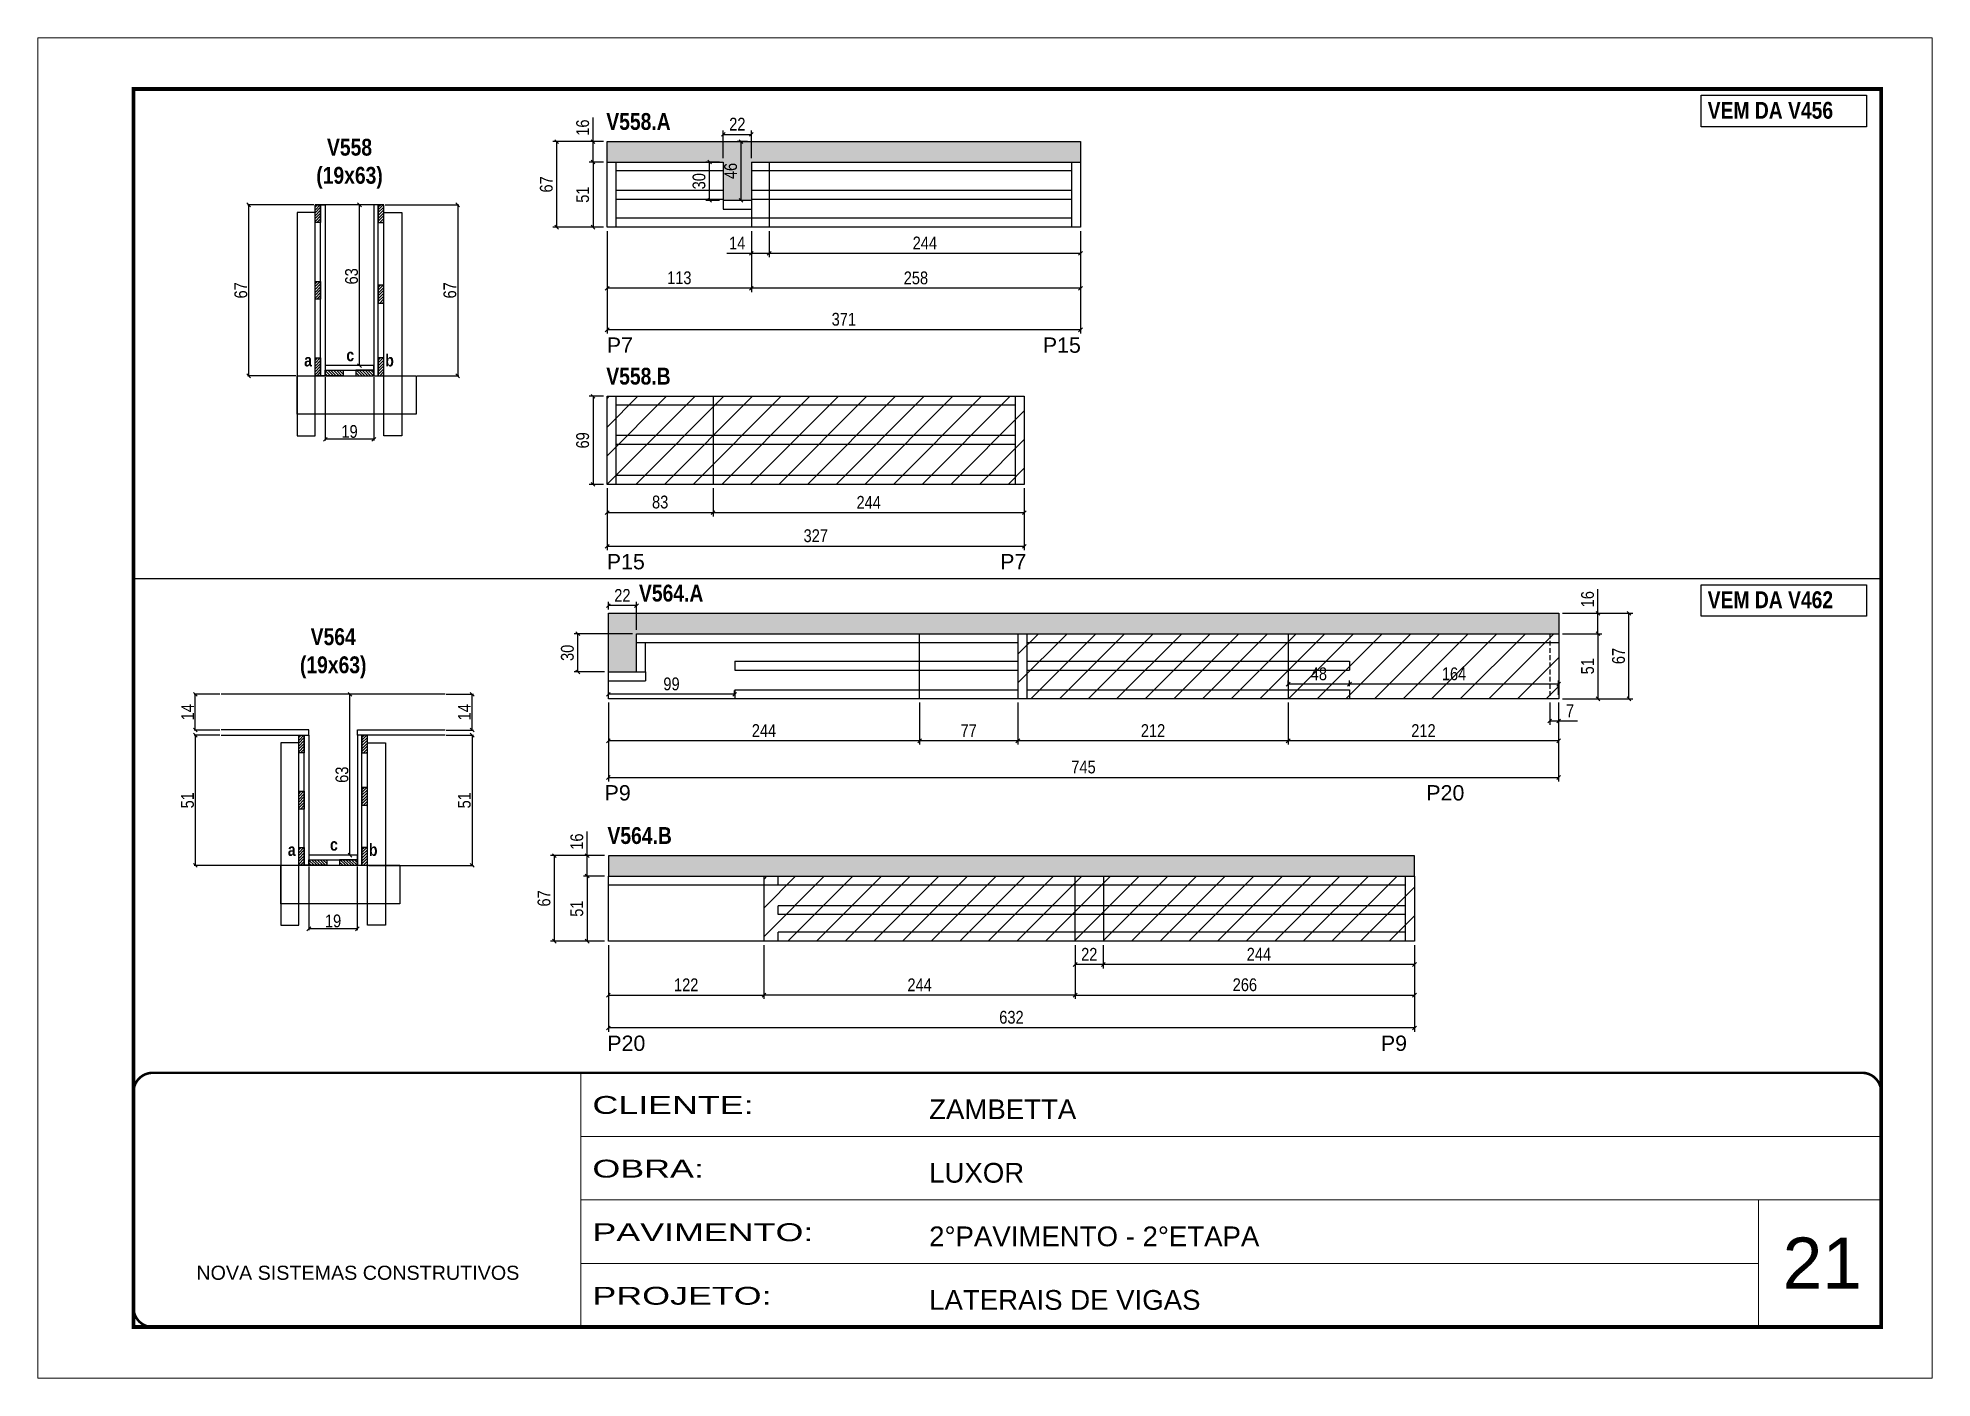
# Model space of a CAD drawing. Extents: x -15895 to 12929, y -2522 to 15173.
# Drawn here: x 3309 to 4794, y 7815 to 8865 of the extents above; entities that cross this region are included whole.
import ezdxf

# ---------------------------------------------------------------- set-up
doc = ezdxf.new("R2010")
doc.units = 0
doc.header["$PDMODE"] = 35
doc.header["$PDSIZE"] = -10
for name, pattern in [('CONTINUO', [0]), ('DASHED', [0.75, 0.5, -0.25]), ('HIDDEN', [0.375, 0.25, -0.125])]:
    doc.linetypes.add(name, pattern=pattern)
for name, color, linetype in [('5', 5, 'Continuous'), ('COTA', 241, 'Continuous'), ('detalhes', 4, 'Continuous'), ('NOMENCLATURA', 7, 'Continuous'), ('Painéis', 200, 'Continuous'), ('SARR_2.2x7', 40, 'Continuous'), ('SARR_3.5x7', 81, 'Continuous')]:
    doc.layers.add(name, color=color, linetype=linetype)
for name, color, linetype, lineweight in [('CARIMBO', 255, 'Continuous', 9), ('CONCRETO', 251, 'Continuous', 25), ('Folhas', 255, 'Continuous', 9), ('Hachura', 251, 'Continuous', 9), ('SARRAFO DE PRESSAO', 251, 'DASHED', 9)]:
    doc.layers.add(name, color=color, linetype=linetype, lineweight=lineweight)
doc.styles.add('ARIAL', font='arial.ttf')
doc.styles.add('COTA TECNICA', font='techl___.ttf', dxfattribs={"height": 10})
doc.styles.add('COTA TECNICA 2X', font='techl___.ttf', dxfattribs={"height": 10})
doc.styles.get("Standard").update_dxf_attribs({"font": 'arial.ttf'})
doc.styles.add('TECNICA', font='techb___.ttf', dxfattribs={"height": 10})
doc.styles.add('Tecnologia', font='')
doc.styles.get('Tecnologia').set_extended_font_data('Forgotten Futurist')
doc.dimstyles.new('PAINEL', dxfattribs={"dimtxt": 10, "dimasz": 3, "dimexe": 3, "dimexo": 3, "dimgap": 3, "dimtad": 1, "dimdec": 1, "dimzin": 12, "dimdsep": 46, "dimtxsty": 'COTA TECNICA', "dimblk1": 'OBLIQUE', "dimblk2": 'OBLIQUE', "dimsah": 1, "dimcen": 0.9, "dimclrd": 4, "dimclre": 4, "dimclrt": 240, "dimadec": 1, "dimazin": 3, "dimtfac": 1, "dimtdec": 1, "dimtmove": 0, "dimatfit": 3, "dimfxl": 1, "dimtolj": 1, "dimtzin": 12, "dimarcsym": 0})
doc.dimstyles.new('SECAO', dxfattribs={"dimscale": 0.333333, "dimtxt": 5, "dimasz": 9, "dimexe": 3, "dimexo": 3, "dimgap": 3, "dimtad": 1, "dimdec": 1, "dimlfac": 0.5, "dimzin": 12, "dimdsep": 46, "dimtxsty": 'COTA TECNICA 2X', "dimblk1": 'OBLIQUE', "dimblk2": 'OBLIQUE', "dimsah": 1, "dimcen": 0.9, "dimclrd": 4, "dimclre": 4, "dimclrt": 240, "dimadec": 1, "dimazin": 3, "dimtfac": 1, "dimtdec": 1, "dimtmove": 0, "dimatfit": 3, "dimfxl": 1, "dimtolj": 1, "dimtzin": 12, "dimarcsym": 0})
pattern_1 = [(135, (36770.1903, -114911.928), (-1.122532015, -1.122532015), [])]
pattern_2 = [(45, (-119985.518, -24621.297), (-1.122532015, 1.122532015), [])]
pattern_3 = [(135, (36757.3863, -115295.423), (-1.122532015, -1.122532015), [])]
pattern_4 = [(45, (-119998.322, -24916.792), (-1.122532015, 1.122532015), [])]
pattern_5 = [(45, (-119998.322, -25004.792), (-1.122532015, 1.122532015), [])]

msp = doc.modelspace()

# ---------------------------------------------------------------- texts
at = {"layer": '5', "linetype": 'Continuous'}
for s, rotation, p in [('P7', 0.00004, (3755.35, 8618.29)), ('P15', 359.99996, (4097.19, 8618.29)), ('P15', 0.00004, (3755.35, 8448.64)), ('P7', 359.99996, (4063.76, 8448.64)), ('P9', 359.99996, (3753.63, 8267.53)), ('P20', 359.99996, (4397.85, 8267.53)), ('P20', 359.99996, (3755.77, 8071.32)), ('P9', 359.99996, (4362.21, 8071.32))]:
    msp.add_text(s, height=12, rotation=rotation, dxfattribs=at).set_placement(p)
at = {"layer": 'CARIMBO', "style": 'ARIAL'}
msp.add_text('21', height=40, dxfattribs=at).set_placement((4677.23, 7885.13))
at = {"layer": 'detalhes', "style": 'TECNICA'}
for s, p in [('a', (3518.13, 8607.6)), ('c', (3551.2, 8611.71)), ('b', (3581.69, 8607.59)), ('a', (3505.33, 8224.11)), ('c', (3538.39, 8228.22)), ('b', (3568.89, 8224.1))]:
    msp.add_text(s, height=9.6, dxfattribs=at).set_placement(p)
at = {"layer": 'NOMENCLATURA', "style": 'TECNICA'}
for s, p in [('V558.A', (3754.98, 8792.91)), ('VEM DA V456', (4618.43, 8801.69)), ('V558.B', (3754.98, 8593.36)), ('V564.A', (3780.61, 8423.4)), ('VEM DA V462', (4618.43, 8418.2)), ('V564.B', (3755.92, 8233.46))]:
    msp.add_text(s, height=13.2, dxfattribs=at).set_placement(p)
at = {"layer": 'NOMENCLATURA', "char_height": 13.2, "attachment_point": 2, "style": 'TECNICA'}
for s, insert in [('V558\\P(19x63)', (3553.68, 8785.94)), ('V564\\P(19x63)', (3540.88, 8402.44))]:
    msp.add_mtext_dynamic_manual_height_columns(s, width=300.2766, gutter_width=1, heights=[0], dxfattribs=dict(at, insert=insert))

# ---------------------------------------------------------------- blocks, each defined once
blk = doc.blocks.new('9999999999')
at = {"color": 30, "linetype": 'CONTINUO'}
for p, q in [((98564.6, 34230.2), (98564.6, 34429.4)), ((98564.6, 34379.6), (99584, 34379.6)), ((98564.6, 34329.8), (99488, 34329.8)), ((99584, 34329.8), (99488, 34329.8)), ((99488, 34329.8), (99488, 34230.2)), ((98564.6, 34280), (99488, 34280))]:
    blk.add_line(p, q, dxfattribs=at)
at = {"color": 30, "linetype": 'CONTINUO', "const_width": 2}
blk.add_lwpolyline([(99584, 34230.2), (99584, 34414.4, 0.414214), (99569, 34429.4), (98229, 34429.4, 0.414214), (98214, 34414.4), (98214, 34245.2, 0.414214), (98229, 34230.2), (99584, 34230.2)], format="xyb", dxfattribs=at)
at = {"layer": 'Folhas'}
blk.add_lwpolyline([(98139, 34190.2), (99624, 34190.2), (99624, 35240.2), (98139, 35240.2)], close=True, dxfattribs=at)
at = {"layer": 'Folhas', "color": 30, "const_width": 3}
blk.add_lwpolyline([(98214, 34230.2), (99584, 34230.2), (99584, 35200.2), (98214, 35200.2)], close=True, dxfattribs=at)
at = {"color": 7, "linetype": 'Continuous', "ltscale": 5, "style": 'ARIAL'}
for s, height, p in [('ZAMBETTA', 15.48, (98837.7, 34393.1)), ('LUXOR', 15.48, (98837.7, 34343.3)), ('2°PAVIMENTO - 2°ETAPA', 15.483, (98837.7, 34293.5)), ('NOVA SISTEMAS CONSTRUTIVOS', 11.059, (98263.2, 34267.2)), ('LATERAIS DE VIGAS', 15.483, (98837.7, 34243.7))]:
    blk.add_text(s, height=height, dxfattribs=at).set_placement(p)
at = {"layer": 'Folhas', "color": 7, "style": 'Tecnologia', "width": 1.5}
for s, p in [('CLIENTE:', (98573.7, 34397.2)), ('OBRA:', (98573.7, 34347.3)), ('PAVIMENTO:', (98573.7, 34297.5)), ('PROJETO:', (98573.7, 34247.7))]:
    blk.add_text(s, height=14, dxfattribs=at).set_placement(p)
blk = doc.blocks.new('_Oblique')
at = {"color": 0, "linetype": 'ByBlock', "lineweight": -2}
blk.add_line((-0.5, -0.5), (0.5, 0.5), dxfattribs=at)
blk = doc.blocks.new('*D450')
at = {"layer": 'COTA', "color": 4, "lineweight": -2, "transparency": 16777216}
for p, q in [((3534.7, 8599.2), (3534.7, 8549.5)), ((3572.7, 8599.2), (3572.7, 8549.5)), ((3572.7, 8550.5), (3534.7, 8550.5))]:
    blk.add_line(p, q, dxfattribs=at)
at = {"layer": 'Defpoints', "color": 0, "transparency": 16777216}
for p in [(3534.7, 8600.2), (3572.7, 8600.2), (3534.7, 8550.5)]:
    blk.add_point(p, dxfattribs=at)
at = {"layer": 'COTA', "color": 4, "lineweight": -2, "transparency": 16777216, "xscale": 3, "yscale": 3, "zscale": 3, "rotation": 180}
blk.add_blockref('_Oblique', (3534.7, 8550.5), dxfattribs=at)
at = {"layer": 'COTA', "color": 4, "lineweight": -2, "transparency": 16777216, "xscale": 3, "yscale": 3, "zscale": 3}
blk.add_blockref('_Oblique', (3572.7, 8550.5), dxfattribs=at)
at = {"layer": 'COTA', "color": 240, "transparency": 16777216, "insert": (3553.7, 8556.6), "char_height": 10, "attachment_point": 5, "style": 'COTA TECNICA 2X'}
blk.add_mtext('\\A1;19', dxfattribs=at)
blk = doc.blocks.new('*D451')
at = {"layer": 'COTA', "color": 4, "lineweight": -2, "transparency": 16777216}
for p, q in [((3525.7, 8734.2), (3473.6, 8734.2)), ((3474.6, 8734.2), (3474.6, 8600.2)), ((3511.7, 8600.2), (3473.6, 8600.2))]:
    blk.add_line(p, q, dxfattribs=at)
at = {"layer": 'Defpoints', "color": 0, "transparency": 16777216}
for p in [(3526.7, 8734.2, 0), (3474.6, 8600.2), (3512.7, 8600.2, 0)]:
    blk.add_point(p, dxfattribs=at)
at = {"layer": 'COTA', "color": 4, "lineweight": -2, "transparency": 16777216, "xscale": 3, "yscale": 3, "zscale": 3}
for p, rotation in [((3474.6, 8734.2), 90), ((3474.6, 8600.2), 270)]:
    blk.add_blockref('_Oblique', p, dxfattribs=dict(at, rotation=rotation))
at = {"layer": 'COTA', "color": 240, "transparency": 16777216, "insert": (3468.5, 8667.2), "char_height": 10, "attachment_point": 5, "rotation": 90, "style": 'COTA TECNICA 2X'}
blk.add_mtext('\\A1;67', dxfattribs=at)
blk = doc.blocks.new('*D452')
at = {"layer": 'COTA', "color": 4, "lineweight": -2, "transparency": 16777216}
for p, q in [((3581.7, 8734.2), (3639.5, 8734.2)), ((3638.5, 8734.2), (3638.5, 8600.2)), ((3606.8, 8600.2), (3639.5, 8600.2))]:
    blk.add_line(p, q, dxfattribs=at)
at = {"layer": 'Defpoints', "color": 0, "transparency": 16777216}
for p in [(3580.7, 8734.2, 0), (3605.8, 8600.2, 0), (3638.5, 8600.2)]:
    blk.add_point(p, dxfattribs=at)
at = {"layer": 'COTA', "color": 4, "lineweight": -2, "transparency": 16777216, "xscale": 3, "yscale": 3, "zscale": 3}
for p, rotation in [((3638.5, 8734.2), 90), ((3638.5, 8600.2), 270)]:
    blk.add_blockref('_Oblique', p, dxfattribs=dict(at, rotation=rotation))
at = {"layer": 'COTA', "color": 240, "transparency": 16777216, "insert": (3632.4, 8667.2), "char_height": 10, "attachment_point": 5, "rotation": 90, "style": 'COTA TECNICA 2X'}
blk.add_mtext('\\A1;67', dxfattribs=at)
blk = doc.blocks.new('*D453')
at = {"layer": 'COTA', "color": 4, "lineweight": -2, "transparency": 16777216}
for p, q in [((3571.7, 8734.2), (3560.5, 8734.2)), ((3561.5, 8608.2), (3561.5, 8734.2)), ((3571.7, 8608.2), (3560.5, 8608.2))]:
    blk.add_line(p, q, dxfattribs=at)
at = {"layer": 'Defpoints', "color": 0, "transparency": 16777216}
for p in [(3561.5, 8734.2), (3572.7, 8734.2), (3572.7, 8608.2)]:
    blk.add_point(p, dxfattribs=at)
at = {"layer": 'COTA', "color": 4, "lineweight": -2, "transparency": 16777216, "xscale": 3, "yscale": 3, "zscale": 3}
for p, rotation in [((3561.5, 8734.2), 90), ((3561.5, 8608.2), 270)]:
    blk.add_blockref('_Oblique', p, dxfattribs=dict(at, rotation=rotation))
at = {"layer": 'COTA', "color": 240, "transparency": 16777216, "insert": (3555.3, 8678.2), "char_height": 10, "attachment_point": 5, "rotation": 90, "style": 'COTA TECNICA 2X'}
blk.add_mtext('\\A1;63', dxfattribs=at)
blk = doc.blocks.new('*D454')
at = {"layer": 'COTA', "color": 4, "lineweight": -2, "transparency": 16777216}
for p, q in [((3755.7, 8713.7), (3755.7, 8633.3)), ((4126.7, 8713.7), (4126.7, 8633.3)), ((4126.7, 8636.3), (3755.7, 8636.3))]:
    blk.add_line(p, q, dxfattribs=at)
at = {"layer": 'Defpoints', "color": 0, "transparency": 16777216}
for p in [(3755.7, 8716.7), (4126.7, 8716.7), (3755.7, 8636.3)]:
    blk.add_point(p, dxfattribs=at)
at = {"layer": 'COTA', "color": 4, "lineweight": -2, "transparency": 16777216, "xscale": 3, "yscale": 3, "zscale": 3, "rotation": 180}
blk.add_blockref('_Oblique', (3755.7, 8636.3), dxfattribs=at)
at = {"layer": 'COTA', "color": 4, "lineweight": -2, "transparency": 16777216, "xscale": 3, "yscale": 3, "zscale": 3}
blk.add_blockref('_Oblique', (4126.7, 8636.3), dxfattribs=at)
at = {"layer": 'COTA', "color": 240, "transparency": 16777216, "insert": (3941.2, 8644.5), "char_height": 10, "attachment_point": 5, "style": 'COTA TECNICA'}
blk.add_mtext('\\A1;371', dxfattribs=at)
blk = doc.blocks.new('*D455')
at = {"layer": 'COTA', "color": 4, "lineweight": -2, "transparency": 16777216}
for p, q in [((3868.7, 8713.7), (3868.7, 8665.8)), ((4126.7, 8713.7), (4126.7, 8665.8)), ((4126.7, 8668.8), (3868.7, 8668.8))]:
    blk.add_line(p, q, dxfattribs=at)
at = {"layer": 'Defpoints', "color": 0, "transparency": 16777216}
for p in [(3868.7, 8716.7), (4126.7, 8716.7), (3868.7, 8668.8)]:
    blk.add_point(p, dxfattribs=at)
at = {"layer": 'COTA', "color": 4, "lineweight": -2, "transparency": 16777216, "xscale": 3, "yscale": 3, "zscale": 3, "rotation": 180}
blk.add_blockref('_Oblique', (3868.7, 8668.8), dxfattribs=at)
at = {"layer": 'COTA', "color": 4, "lineweight": -2, "transparency": 16777216, "xscale": 3, "yscale": 3, "zscale": 3}
blk.add_blockref('_Oblique', (4126.7, 8668.8), dxfattribs=at)
at = {"layer": 'COTA', "color": 240, "transparency": 16777216, "insert": (3997.7, 8676.9), "char_height": 10, "attachment_point": 5, "style": 'COTA TECNICA'}
blk.add_mtext('\\A1;258', dxfattribs=at)
blk = doc.blocks.new('*D456')
at = {"layer": 'COTA', "color": 4, "lineweight": -2, "transparency": 16777216}
for p, q in [((3755.7, 8713.7), (3755.7, 8665.8)), ((3868.7, 8713.7), (3868.7, 8665.8)), ((3868.7, 8668.8), (3755.7, 8668.8))]:
    blk.add_line(p, q, dxfattribs=at)
at = {"layer": 'Defpoints', "color": 0, "transparency": 16777216}
for p in [(3755.7, 8716.7), (3868.7, 8716.7), (3755.7, 8668.8)]:
    blk.add_point(p, dxfattribs=at)
at = {"layer": 'COTA', "color": 4, "lineweight": -2, "transparency": 16777216, "xscale": 3, "yscale": 3, "zscale": 3, "rotation": 180}
blk.add_blockref('_Oblique', (3755.7, 8668.8), dxfattribs=at)
at = {"layer": 'COTA', "color": 4, "lineweight": -2, "transparency": 16777216, "xscale": 3, "yscale": 3, "zscale": 3}
blk.add_blockref('_Oblique', (3868.7, 8668.8), dxfattribs=at)
at = {"layer": 'COTA', "color": 240, "transparency": 16777216, "insert": (3812.2, 8677), "char_height": 10, "attachment_point": 5, "style": 'COTA TECNICA'}
blk.add_mtext('\\A1;113', dxfattribs=at)
blk = doc.blocks.new('*D457')
at = {"layer": 'COTA', "color": 4, "lineweight": -2, "transparency": 16777216}
for p, q in [((3752.7, 8767.7), (3741.6, 8767.7)), ((3744.6, 8767.7), (3744.6, 8716.7)), ((3752.7, 8716.7), (3741.6, 8716.7))]:
    blk.add_line(p, q, dxfattribs=at)
at = {"layer": 'Defpoints', "color": 0, "transparency": 16777216}
for p in [(3755.7, 8767.7), (3744.6, 8716.7), (3755.7, 8716.7)]:
    blk.add_point(p, dxfattribs=at)
at = {"layer": 'COTA', "color": 4, "lineweight": -2, "transparency": 16777216, "xscale": 3, "yscale": 3, "zscale": 3}
for p, rotation in [((3744.6, 8767.7), 90), ((3744.6, 8716.7), 270)]:
    blk.add_blockref('_Oblique', p, dxfattribs=dict(at, rotation=rotation))
at = {"layer": 'COTA', "color": 240, "transparency": 16777216, "insert": (3736.5, 8742.2), "char_height": 10, "attachment_point": 5, "rotation": 90, "style": 'COTA TECNICA'}
blk.add_mtext('\\A1;51', dxfattribs=at)
blk = doc.blocks.new('*D458')
at = {"layer": 'COTA', "color": 4, "lineweight": -2, "transparency": 16777216}
for p, q in [((3755.7, 8512.2), (3755.7, 8463.6)), ((4082.7, 8512.2), (4082.7, 8463.6)), ((4082.7, 8466.6), (3755.7, 8466.6))]:
    blk.add_line(p, q, dxfattribs=at)
at = {"layer": 'Defpoints', "color": 0, "transparency": 16777216}
for p in [(3755.7, 8515.2), (4082.7, 8515.2), (3755.7, 8466.6)]:
    blk.add_point(p, dxfattribs=at)
at = {"layer": 'COTA', "color": 4, "lineweight": -2, "transparency": 16777216, "xscale": 3, "yscale": 3, "zscale": 3, "rotation": 180}
blk.add_blockref('_Oblique', (3755.7, 8466.6), dxfattribs=at)
at = {"layer": 'COTA', "color": 4, "lineweight": -2, "transparency": 16777216, "xscale": 3, "yscale": 3, "zscale": 3}
blk.add_blockref('_Oblique', (4082.7, 8466.6), dxfattribs=at)
at = {"layer": 'COTA', "color": 240, "transparency": 16777216, "insert": (3919.2, 8474.9), "char_height": 10, "attachment_point": 5, "style": 'COTA TECNICA'}
blk.add_mtext('\\A1;327', dxfattribs=at)
blk = doc.blocks.new('*D459')
at = {"layer": 'COTA', "color": 4, "lineweight": -2, "transparency": 16777216}
for p, q in [((3838.7, 8512.2), (3838.7, 8490)), ((4082.7, 8512.2), (4082.7, 8490)), ((4082.7, 8493), (3838.7, 8493))]:
    blk.add_line(p, q, dxfattribs=at)
at = {"layer": 'Defpoints', "color": 0, "transparency": 16777216}
for p in [(3838.7, 8515.2), (4082.7, 8515.2), (3838.7, 8493)]:
    blk.add_point(p, dxfattribs=at)
at = {"layer": 'COTA', "color": 4, "lineweight": -2, "transparency": 16777216, "xscale": 3, "yscale": 3, "zscale": 3, "rotation": 180}
blk.add_blockref('_Oblique', (3838.7, 8493), dxfattribs=at)
at = {"layer": 'COTA', "color": 4, "lineweight": -2, "transparency": 16777216, "xscale": 3, "yscale": 3, "zscale": 3}
blk.add_blockref('_Oblique', (4082.7, 8493), dxfattribs=at)
at = {"layer": 'COTA', "color": 240, "transparency": 16777216, "insert": (3960.7, 8501.1), "char_height": 10, "attachment_point": 5, "style": 'COTA TECNICA'}
blk.add_mtext('\\A1;244', dxfattribs=at)
blk = doc.blocks.new('*D460')
at = {"layer": 'COTA', "color": 4, "lineweight": -2, "transparency": 16777216}
for p, q in [((3755.7, 8512.2), (3755.7, 8490)), ((3838.7, 8512.2), (3838.7, 8490)), ((3838.7, 8493), (3755.7, 8493))]:
    blk.add_line(p, q, dxfattribs=at)
at = {"layer": 'Defpoints', "color": 0, "transparency": 16777216}
for p in [(3755.7, 8515.2), (3838.7, 8515.2), (3755.7, 8493)]:
    blk.add_point(p, dxfattribs=at)
at = {"layer": 'COTA', "color": 4, "lineweight": -2, "transparency": 16777216, "xscale": 3, "yscale": 3, "zscale": 3, "rotation": 180}
blk.add_blockref('_Oblique', (3755.7, 8493), dxfattribs=at)
at = {"layer": 'COTA', "color": 4, "lineweight": -2, "transparency": 16777216, "xscale": 3, "yscale": 3, "zscale": 3}
blk.add_blockref('_Oblique', (3838.7, 8493), dxfattribs=at)
at = {"layer": 'COTA', "color": 240, "transparency": 16777216, "insert": (3797.2, 8501.3), "char_height": 10, "attachment_point": 5, "style": 'COTA TECNICA'}
blk.add_mtext('\\A1;83', dxfattribs=at)
blk = doc.blocks.new('*D461')
at = {"layer": 'COTA', "color": 4, "lineweight": -2, "transparency": 16777216}
for p, q in [((3752.7, 8584.2), (3741.6, 8584.2)), ((3744.6, 8584.2), (3744.6, 8515.2)), ((3752.7, 8515.2), (3741.6, 8515.2))]:
    blk.add_line(p, q, dxfattribs=at)
at = {"layer": 'Defpoints', "color": 0, "transparency": 16777216}
for p in [(3755.7, 8584.2), (3744.6, 8515.2), (3755.7, 8515.2)]:
    blk.add_point(p, dxfattribs=at)
at = {"layer": 'COTA', "color": 4, "lineweight": -2, "transparency": 16777216, "xscale": 3, "yscale": 3, "zscale": 3}
for p, rotation in [((3744.6, 8584.2), 90), ((3744.6, 8515.2), 270)]:
    blk.add_blockref('_Oblique', p, dxfattribs=dict(at, rotation=rotation))
at = {"layer": 'COTA', "color": 240, "transparency": 16777216, "insert": (3736.5, 8549.7), "char_height": 10, "attachment_point": 5, "rotation": 90, "style": 'COTA TECNICA'}
blk.add_mtext('\\A1;69', dxfattribs=at)
blk = doc.blocks.new('*D764')
at = {"layer": 'COTA', "color": 4, "lineweight": -2, "transparency": 16777216}
for p, q in [((3843.7, 8767.7), (3833, 8767.7)), ((3836, 8737.7), (3836, 8767.7)), ((3843.7, 8737.7), (3833, 8737.7))]:
    blk.add_line(p, q, dxfattribs=at)
at = {"layer": 'Defpoints', "color": 0, "transparency": 16777216}
for p in [(3836, 8767.7), (3846.7, 8767.7), (3846.7, 8737.7)]:
    blk.add_point(p, dxfattribs=at)
at = {"layer": 'COTA', "color": 4, "lineweight": -2, "transparency": 16777216, "xscale": 3, "yscale": 3, "zscale": 3}
for p, rotation in [((3836, 8767.7), 90), ((3836, 8737.7), 270)]:
    blk.add_blockref('_Oblique', p, dxfattribs=dict(at, rotation=rotation))
at = {"layer": 'COTA', "color": 240, "transparency": 16777216, "insert": (3827.7, 8752.7), "char_height": 10, "attachment_point": 5, "rotation": 90, "style": 'COTA TECNICA'}
blk.add_mtext('\\A1;30', dxfattribs=at)
blk = doc.blocks.new('*D765')
at = {"layer": 'COTA', "color": 4, "lineweight": -2, "transparency": 16777216}
for p, q in [((3846.7, 8770.7), (3846.7, 8792.4)), ((3868.7, 8770.7), (3868.7, 8792.4)), ((3846.7, 8789.4), (3868.7, 8789.4))]:
    blk.add_line(p, q, dxfattribs=at)
at = {"layer": 'Defpoints', "color": 0, "transparency": 16777216}
for p in [(3868.7, 8789.4), (3846.7, 8767.7), (3868.7, 8767.7)]:
    blk.add_point(p, dxfattribs=at)
at = {"layer": 'COTA', "color": 4, "lineweight": -2, "transparency": 16777216, "xscale": 3, "yscale": 3, "zscale": 3, "rotation": 180}
blk.add_blockref('_Oblique', (3846.7, 8789.4), dxfattribs=at)
at = {"layer": 'COTA', "color": 4, "lineweight": -2, "transparency": 16777216, "xscale": 3, "yscale": 3, "zscale": 3}
blk.add_blockref('_Oblique', (3868.7, 8789.4), dxfattribs=at)
at = {"layer": 'COTA', "color": 240, "transparency": 16777216, "insert": (3857.7, 8797.4), "char_height": 10, "attachment_point": 5, "style": 'COTA TECNICA'}
blk.add_mtext('\\A1;22', dxfattribs=at)
blk = doc.blocks.new('*D766')
at = {"layer": 'COTA', "color": 4, "lineweight": -2, "transparency": 16777216}
for p, q in [((3744.6, 8783.7), (3744.6, 8802.7)), ((3752.7, 8783.7), (3741.6, 8783.7)), ((3744.6, 8767.7), (3744.6, 8783.7)), ((3752.7, 8767.7), (3741.6, 8767.7))]:
    blk.add_line(p, q, dxfattribs=at)
at = {"layer": 'Defpoints', "color": 0, "transparency": 16777216}
for p in [(3744.6, 8783.7), (3755.7, 8783.7), (3755.7, 8767.7)]:
    blk.add_point(p, dxfattribs=at)
at = {"layer": 'COTA', "color": 4, "lineweight": -2, "transparency": 16777216, "xscale": 3, "yscale": 3, "zscale": 3}
for p, rotation in [((3744.6, 8783.7), 90), ((3744.6, 8767.7), 270)]:
    blk.add_blockref('_Oblique', p, dxfattribs=dict(at, rotation=rotation))
at = {"layer": 'COTA', "color": 240, "transparency": 16777216, "insert": (3736.5, 8794.7), "char_height": 10, "attachment_point": 5, "rotation": 90, "style": 'COTA TECNICA'}
blk.add_mtext('\\A1;16', dxfattribs=at)
blk = doc.blocks.new('*D767')
at = {"layer": 'COTA', "color": 4, "lineweight": -2, "transparency": 16777216}
for p, q in [((3752.7, 8783.7), (3713.1, 8783.7)), ((3716.1, 8716.7), (3716.1, 8783.7)), ((3752.7, 8716.7), (3713.1, 8716.7))]:
    blk.add_line(p, q, dxfattribs=at)
at = {"layer": 'Defpoints', "color": 0, "transparency": 16777216}
for p in [(3716.1, 8783.7), (3755.7, 8783.7), (3755.7, 8716.7)]:
    blk.add_point(p, dxfattribs=at)
at = {"layer": 'COTA', "color": 4, "lineweight": -2, "transparency": 16777216, "xscale": 3, "yscale": 3, "zscale": 3}
for p, rotation in [((3716.1, 8783.7), 90), ((3716.1, 8716.7), 270)]:
    blk.add_blockref('_Oblique', p, dxfattribs=dict(at, rotation=rotation))
at = {"layer": 'COTA', "color": 240, "transparency": 16777216, "insert": (3708, 8750.2), "char_height": 10, "attachment_point": 5, "rotation": 90, "style": 'COTA TECNICA'}
blk.add_mtext('\\A1;67', dxfattribs=at)
blk = doc.blocks.new('*D768')
at = {"layer": 'COTA', "color": 4, "lineweight": -2, "transparency": 16777216}
for p, q in [((3882.7, 8713.7), (3882.7, 8693.2)), ((4126.7, 8713.7), (4126.7, 8693.2)), ((4126.7, 8696.2), (3882.7, 8696.2))]:
    blk.add_line(p, q, dxfattribs=at)
at = {"layer": 'Defpoints', "color": 0, "transparency": 16777216}
for p in [(3882.7, 8716.7), (4126.7, 8716.7), (3882.7, 8696.2)]:
    blk.add_point(p, dxfattribs=at)
at = {"layer": 'COTA', "color": 4, "lineweight": -2, "transparency": 16777216, "xscale": 3, "yscale": 3, "zscale": 3, "rotation": 180}
blk.add_blockref('_Oblique', (3882.7, 8696.2), dxfattribs=at)
at = {"layer": 'COTA', "color": 4, "lineweight": -2, "transparency": 16777216, "xscale": 3, "yscale": 3, "zscale": 3}
blk.add_blockref('_Oblique', (4126.7, 8696.2), dxfattribs=at)
at = {"layer": 'COTA', "color": 240, "transparency": 16777216, "insert": (4004.7, 8704.3), "char_height": 10, "attachment_point": 5, "style": 'COTA TECNICA'}
blk.add_mtext('\\A1;244', dxfattribs=at)
blk = doc.blocks.new('*D769')
at = {"layer": 'COTA', "color": 4, "lineweight": -2, "transparency": 16777216}
for p, q in [((3868.7, 8713.7), (3868.7, 8693.2)), ((3882.7, 8713.7), (3882.7, 8693.2)), ((3868.7, 8696.2), (3849.6, 8696.2)), ((3882.7, 8696.2), (3868.7, 8696.2))]:
    blk.add_line(p, q, dxfattribs=at)
at = {"layer": 'Defpoints', "color": 0, "transparency": 16777216}
for p in [(3868.7, 8716.7), (3882.7, 8716.7), (3868.7, 8696.2)]:
    blk.add_point(p, dxfattribs=at)
at = {"layer": 'COTA', "color": 4, "lineweight": -2, "transparency": 16777216, "xscale": 3, "yscale": 3, "zscale": 3, "rotation": 180}
blk.add_blockref('_Oblique', (3868.7, 8696.2), dxfattribs=at)
at = {"layer": 'COTA', "color": 4, "lineweight": -2, "transparency": 16777216, "xscale": 3, "yscale": 3, "zscale": 3}
blk.add_blockref('_Oblique', (3882.7, 8696.2), dxfattribs=at)
at = {"layer": 'COTA', "color": 240, "transparency": 16777216, "insert": (3857.6, 8704.3), "char_height": 10, "attachment_point": 5, "style": 'COTA TECNICA'}
blk.add_mtext('\\A1;14', dxfattribs=at)
blk = doc.blocks.new('*D818')
at = {"layer": 'COTA', "color": 4, "lineweight": -2, "transparency": 16777216}
for p, q in [((3521.8, 8215.7), (3521.8, 8166)), ((3559.8, 8215.7), (3559.8, 8166)), ((3559.8, 8167), (3521.8, 8167))]:
    blk.add_line(p, q, dxfattribs=at)
at = {"layer": 'Defpoints', "color": 0, "transparency": 16777216}
for p in [(3521.8, 8216.7), (3559.8, 8216.7), (3521.8, 8167)]:
    blk.add_point(p, dxfattribs=at)
at = {"layer": 'COTA', "color": 4, "lineweight": -2, "transparency": 16777216, "xscale": 3, "yscale": 3, "zscale": 3, "rotation": 180}
blk.add_blockref('_Oblique', (3521.8, 8167), dxfattribs=at)
at = {"layer": 'COTA', "color": 4, "lineweight": -2, "transparency": 16777216, "xscale": 3, "yscale": 3, "zscale": 3}
blk.add_blockref('_Oblique', (3559.8, 8167), dxfattribs=at)
at = {"layer": 'COTA', "color": 240, "transparency": 16777216, "insert": (3540.8, 8173.1), "char_height": 10, "attachment_point": 5, "style": 'COTA TECNICA 2X'}
blk.add_mtext('\\A1;19', dxfattribs=at)
blk = doc.blocks.new('*D819')
at = {"layer": 'COTA', "color": 4, "lineweight": -2, "transparency": 16777216}
for p, q in [((3452.1, 8318.7), (3431.8, 8318.7)), ((3432.8, 8318.7), (3432.8, 8216.7)), ((3512.8, 8216.7), (3431.8, 8216.7))]:
    blk.add_line(p, q, dxfattribs=at)
at = {"layer": 'Defpoints', "color": 0, "transparency": 16777216}
for p in [(3453.1, 8318.7), (3432.8, 8216.7), (3513.8, 8216.7, 0)]:
    blk.add_point(p, dxfattribs=at)
at = {"layer": 'COTA', "color": 4, "lineweight": -2, "transparency": 16777216, "xscale": 3, "yscale": 3, "zscale": 3}
for p, rotation in [((3432.8, 8318.7), 90), ((3432.8, 8216.7), 270)]:
    blk.add_blockref('_Oblique', p, dxfattribs=dict(at, rotation=rotation))
at = {"layer": 'COTA', "color": 240, "transparency": 16777216, "insert": (3426.7, 8267.7), "char_height": 10, "attachment_point": 5, "rotation": 90, "style": 'COTA TECNICA 2X'}
blk.add_mtext('\\A1;51', dxfattribs=at)
blk = doc.blocks.new('*D820')
at = {"layer": 'COTA', "color": 4, "lineweight": -2, "transparency": 16777216}
for p, q in [((3629.5, 8318.7), (3650.8, 8318.7)), ((3649.8, 8318.7), (3649.8, 8216.7)), ((3568.8, 8216.7), (3650.8, 8216.7))]:
    blk.add_line(p, q, dxfattribs=at)
at = {"layer": 'Defpoints', "color": 0, "transparency": 16777216}
for p in [(3628.5, 8318.7), (3567.8, 8216.7, 0), (3649.8, 8216.7)]:
    blk.add_point(p, dxfattribs=at)
at = {"layer": 'COTA', "color": 4, "lineweight": -2, "transparency": 16777216, "xscale": 3, "yscale": 3, "zscale": 3}
for p, rotation in [((3649.8, 8318.7), 90), ((3649.8, 8216.7), 270)]:
    blk.add_blockref('_Oblique', p, dxfattribs=dict(at, rotation=rotation))
at = {"layer": 'COTA', "color": 240, "transparency": 16777216, "insert": (3643.7, 8267.7), "char_height": 10, "attachment_point": 5, "rotation": 90, "style": 'COTA TECNICA 2X'}
blk.add_mtext('\\A1;51', dxfattribs=at)
blk = doc.blocks.new('*D821')
at = {"layer": 'COTA', "color": 4, "lineweight": -2, "transparency": 16777216}
for p, q in [((3558.8, 8350.7), (3553, 8350.7)), ((3554, 8224.7), (3554, 8350.7)), ((3558.8, 8224.7), (3553, 8224.7))]:
    blk.add_line(p, q, dxfattribs=at)
at = {"layer": 'Defpoints', "color": 0, "transparency": 16777216}
for p in [(3554, 8350.7), (3559.8, 8350.7), (3559.8, 8224.7)]:
    blk.add_point(p, dxfattribs=at)
at = {"layer": 'COTA', "color": 4, "lineweight": -2, "transparency": 16777216, "xscale": 3, "yscale": 3, "zscale": 3}
for p, rotation in [((3554, 8350.7), 90), ((3554, 8224.7), 270)]:
    blk.add_blockref('_Oblique', p, dxfattribs=dict(at, rotation=rotation))
at = {"layer": 'COTA', "color": 240, "transparency": 16777216, "insert": (3547.8, 8287.7), "char_height": 10, "attachment_point": 5, "rotation": 90, "style": 'COTA TECNICA 2X'}
blk.add_mtext('\\A1;63', dxfattribs=at)
blk = doc.blocks.new('*D822')
at = {"layer": 'COTA', "color": 4, "lineweight": -2, "transparency": 16777216}
for p, q in [((3629.5, 8350.7), (3650.8, 8350.7)), ((3649.8, 8322.7), (3649.8, 8350.7)), ((3629.5, 8322.7), (3650.8, 8322.7))]:
    blk.add_line(p, q, dxfattribs=at)
at = {"layer": 'Defpoints', "color": 0, "transparency": 16777216}
for p in [(3628.5, 8350.7), (3649.8, 8350.7), (3628.5, 8322.7)]:
    blk.add_point(p, dxfattribs=at)
at = {"layer": 'COTA', "color": 4, "lineweight": -2, "transparency": 16777216, "xscale": 3, "yscale": 3, "zscale": 3}
for p, rotation in [((3649.8, 8350.7), 90), ((3649.8, 8322.7), 270)]:
    blk.add_blockref('_Oblique', p, dxfattribs=dict(at, rotation=rotation))
at = {"layer": 'COTA', "color": 240, "transparency": 16777216, "insert": (3643.7, 8336.7), "char_height": 10, "attachment_point": 5, "rotation": 90, "style": 'COTA TECNICA 2X'}
blk.add_mtext('\\A1;14', dxfattribs=at)
blk = doc.blocks.new('*D829')
at = {"layer": 'COTA', "color": 4, "lineweight": -2, "transparency": 16777216}
for p, q in [((3452.1, 8350.7), (3431.8, 8350.7)), ((3432.8, 8322.7), (3432.8, 8350.7)), ((3452.1, 8322.7), (3431.8, 8322.7))]:
    blk.add_line(p, q, dxfattribs=at)
at = {"layer": 'Defpoints', "color": 0, "transparency": 16777216}
for p in [(3432.8, 8350.7), (3453.1, 8350.7), (3453.1, 8322.7)]:
    blk.add_point(p, dxfattribs=at)
at = {"layer": 'COTA', "color": 4, "lineweight": -2, "transparency": 16777216, "xscale": 3, "yscale": 3, "zscale": 3}
for p, rotation in [((3432.8, 8350.7), 90), ((3432.8, 8322.7), 270)]:
    blk.add_blockref('_Oblique', p, dxfattribs=dict(at, rotation=rotation))
at = {"layer": 'COTA', "color": 240, "transparency": 16777216, "insert": (3426.7, 8336.7), "char_height": 10, "attachment_point": 5, "rotation": 90, "style": 'COTA TECNICA 2X'}
blk.add_mtext('\\A1;14', dxfattribs=at)
blk = doc.blocks.new('*D823')
at = {"layer": 'COTA', "color": 4, "lineweight": -2, "transparency": 16777216}
for p, q in [((3756.6, 8154.3), (3756.6, 8086.3)), ((4388.6, 8154.3), (4388.6, 8086.3)), ((4388.6, 8089.3), (3756.6, 8089.3))]:
    blk.add_line(p, q, dxfattribs=at)
at = {"layer": 'Defpoints', "color": 0, "transparency": 16777216}
for p in [(3756.6, 8157.3), (4388.6, 8157.3), (3756.6, 8089.3)]:
    blk.add_point(p, dxfattribs=at)
at = {"layer": 'COTA', "color": 4, "lineweight": -2, "transparency": 16777216, "xscale": 3, "yscale": 3, "zscale": 3, "rotation": 180}
blk.add_blockref('_Oblique', (3756.6, 8089.3), dxfattribs=at)
at = {"layer": 'COTA', "color": 4, "lineweight": -2, "transparency": 16777216, "xscale": 3, "yscale": 3, "zscale": 3}
blk.add_blockref('_Oblique', (4388.6, 8089.3), dxfattribs=at)
at = {"layer": 'COTA', "color": 240, "transparency": 16777216, "insert": (4072.6, 8097.6), "char_height": 10, "attachment_point": 5, "style": 'COTA TECNICA'}
blk.add_mtext('\\A1;632', dxfattribs=at)
blk = doc.blocks.new('*D824')
at = {"layer": 'COTA', "color": 4, "lineweight": -2, "transparency": 16777216}
for p, q in [((4144.6, 8154.3), (4144.6, 8136)), ((4388.6, 8154.3), (4388.6, 8136)), ((4388.6, 8139), (4144.6, 8139))]:
    blk.add_line(p, q, dxfattribs=at)
at = {"layer": 'Defpoints', "color": 0, "transparency": 16777216}
for p in [(4144.6, 8157.3), (4388.6, 8157.3), (4144.6, 8139)]:
    blk.add_point(p, dxfattribs=at)
at = {"layer": 'COTA', "color": 4, "lineweight": -2, "transparency": 16777216, "xscale": 3, "yscale": 3, "zscale": 3, "rotation": 180}
blk.add_blockref('_Oblique', (4144.6, 8139), dxfattribs=at)
at = {"layer": 'COTA', "color": 4, "lineweight": -2, "transparency": 16777216, "xscale": 3, "yscale": 3, "zscale": 3}
blk.add_blockref('_Oblique', (4388.6, 8139), dxfattribs=at)
at = {"layer": 'COTA', "color": 240, "transparency": 16777216, "insert": (4266.6, 8147.1), "char_height": 10, "attachment_point": 5, "style": 'COTA TECNICA'}
blk.add_mtext('\\A1;244', dxfattribs=at)
blk = doc.blocks.new('*D817')
at = {"layer": 'COTA', "color": 4, "lineweight": -2, "transparency": 16777216}
for p, q in [((3878.6, 8154.3), (3878.6, 8112)), ((4122.6, 8154.3), (4122.6, 8112)), ((4122.6, 8115), (3878.6, 8115))]:
    blk.add_line(p, q, dxfattribs=at)
at = {"layer": 'Defpoints', "color": 0, "transparency": 16777216}
for p in [(3878.6, 8157.3), (4122.6, 8157.3), (3878.6, 8115)]:
    blk.add_point(p, dxfattribs=at)
at = {"layer": 'COTA', "color": 4, "lineweight": -2, "transparency": 16777216, "xscale": 3, "yscale": 3, "zscale": 3, "rotation": 180}
blk.add_blockref('_Oblique', (3878.6, 8115), dxfattribs=at)
at = {"layer": 'COTA', "color": 4, "lineweight": -2, "transparency": 16777216, "xscale": 3, "yscale": 3, "zscale": 3}
blk.add_blockref('_Oblique', (4122.6, 8115), dxfattribs=at)
at = {"layer": 'COTA', "color": 240, "transparency": 16777216, "insert": (4000.6, 8123.1), "char_height": 10, "attachment_point": 5, "style": 'COTA TECNICA'}
blk.add_mtext('\\A1;244', dxfattribs=at)
blk = doc.blocks.new('*D825')
at = {"layer": 'COTA', "color": 4, "lineweight": -2, "transparency": 16777216}
for p, q in [((4122.6, 8154.3), (4122.6, 8136)), ((4144.6, 8154.3), (4144.6, 8136)), ((4144.6, 8139), (4122.6, 8139))]:
    blk.add_line(p, q, dxfattribs=at)
at = {"layer": 'Defpoints', "color": 0, "transparency": 16777216}
for p in [(4122.6, 8157.3), (4144.6, 8157.3), (4122.6, 8139)]:
    blk.add_point(p, dxfattribs=at)
at = {"layer": 'COTA', "color": 4, "lineweight": -2, "transparency": 16777216, "xscale": 3, "yscale": 3, "zscale": 3, "rotation": 180}
blk.add_blockref('_Oblique', (4122.6, 8139), dxfattribs=at)
at = {"layer": 'COTA', "color": 4, "lineweight": -2, "transparency": 16777216, "xscale": 3, "yscale": 3, "zscale": 3}
blk.add_blockref('_Oblique', (4144.6, 8139), dxfattribs=at)
at = {"layer": 'COTA', "color": 240, "transparency": 16777216, "insert": (4133.6, 8147), "char_height": 10, "attachment_point": 5, "style": 'COTA TECNICA'}
blk.add_mtext('\\A1;22', dxfattribs=at)
blk = doc.blocks.new('*D826')
at = {"layer": 'COTA', "color": 4, "lineweight": -2, "transparency": 16777216}
for p, q in [((3753.6, 8208.3), (3737, 8208.3)), ((3740, 8208.3), (3740, 8157.3)), ((3753.6, 8157.3), (3737, 8157.3))]:
    blk.add_line(p, q, dxfattribs=at)
at = {"layer": 'Defpoints', "color": 0, "transparency": 16777216}
for p in [(3756.6, 8208.3), (3740, 8157.3), (3756.6, 8157.3)]:
    blk.add_point(p, dxfattribs=at)
at = {"layer": 'COTA', "color": 4, "lineweight": -2, "transparency": 16777216, "xscale": 3, "yscale": 3, "zscale": 3}
for p, rotation in [((3740, 8208.3), 90), ((3740, 8157.3), 270)]:
    blk.add_blockref('_Oblique', p, dxfattribs=dict(at, rotation=rotation))
at = {"layer": 'COTA', "color": 240, "transparency": 16777216, "insert": (3731.9, 8182.8), "char_height": 10, "attachment_point": 5, "rotation": 90, "style": 'COTA TECNICA'}
blk.add_mtext('\\A1;51', dxfattribs=at)
blk = doc.blocks.new('*D827')
at = {"layer": 'COTA', "color": 4, "lineweight": -2, "transparency": 16777216}
for p, q in [((3740, 8224.3), (3740, 8243.3)), ((3753.6, 8224.3), (3737, 8224.3)), ((3740, 8208.3), (3740, 8224.3)), ((3753.6, 8208.3), (3737, 8208.3))]:
    blk.add_line(p, q, dxfattribs=at)
at = {"layer": 'Defpoints', "color": 0, "transparency": 16777216}
for p in [(3740, 8224.3), (3756.6, 8224.3), (3756.6, 8208.3)]:
    blk.add_point(p, dxfattribs=at)
at = {"layer": 'COTA', "color": 4, "lineweight": -2, "transparency": 16777216, "xscale": 3, "yscale": 3, "zscale": 3}
for p, rotation in [((3740, 8224.3), 90), ((3740, 8208.3), 270)]:
    blk.add_blockref('_Oblique', p, dxfattribs=dict(at, rotation=rotation))
at = {"layer": 'COTA', "color": 240, "transparency": 16777216, "insert": (3731.9, 8235.3), "char_height": 10, "attachment_point": 5, "rotation": 90, "style": 'COTA TECNICA'}
blk.add_mtext('\\A1;16', dxfattribs=at)
blk = doc.blocks.new('*D828')
at = {"layer": 'COTA', "color": 4, "lineweight": -2, "transparency": 16777216}
for p, q in [((3753.6, 8224.3), (3711.3, 8224.3)), ((3714.3, 8157.3), (3714.3, 8224.3)), ((3753.6, 8157.3), (3711.3, 8157.3))]:
    blk.add_line(p, q, dxfattribs=at)
at = {"layer": 'Defpoints', "color": 0, "transparency": 16777216}
for p in [(3714.3, 8224.3), (3756.6, 8224.3), (3756.6, 8157.3)]:
    blk.add_point(p, dxfattribs=at)
at = {"layer": 'COTA', "color": 4, "lineweight": -2, "transparency": 16777216, "xscale": 3, "yscale": 3, "zscale": 3}
for p, rotation in [((3714.3, 8224.3), 90), ((3714.3, 8157.3), 270)]:
    blk.add_blockref('_Oblique', p, dxfattribs=dict(at, rotation=rotation))
at = {"layer": 'COTA', "color": 240, "transparency": 16777216, "insert": (3706.2, 8190.8), "char_height": 10, "attachment_point": 5, "rotation": 90, "style": 'COTA TECNICA'}
blk.add_mtext('\\A1;67', dxfattribs=at)
blk = doc.blocks.new('*D830')
at = {"layer": 'COTA', "color": 4, "lineweight": -2, "transparency": 16777216}
for p, q in [((4122.6, 8154.3), (4122.6, 8112)), ((4388.6, 8154.3), (4388.6, 8112)), ((4122.6, 8115), (4388.6, 8115))]:
    blk.add_line(p, q, dxfattribs=at)
at = {"layer": 'Defpoints', "color": 0, "transparency": 16777216}
for p in [(4122.6, 8157.3), (4388.6, 8157.3), (4388.6, 8115)]:
    blk.add_point(p, dxfattribs=at)
at = {"layer": 'COTA', "color": 4, "lineweight": -2, "transparency": 16777216, "xscale": 3, "yscale": 3, "zscale": 3, "rotation": 180}
blk.add_blockref('_Oblique', (4122.6, 8115), dxfattribs=at)
at = {"layer": 'COTA', "color": 4, "lineweight": -2, "transparency": 16777216, "xscale": 3, "yscale": 3, "zscale": 3}
blk.add_blockref('_Oblique', (4388.6, 8115), dxfattribs=at)
at = {"layer": 'COTA', "color": 240, "transparency": 16777216, "insert": (4255.6, 8123.1), "char_height": 10, "attachment_point": 5, "style": 'COTA TECNICA'}
blk.add_mtext('\\A1;266', dxfattribs=at)
blk = doc.blocks.new('*D831')
at = {"layer": 'COTA', "color": 4, "lineweight": -2, "transparency": 16777216}
for p, q in [((3756.6, 8154.3), (3756.6, 8112)), ((3878.6, 8154.3), (3878.6, 8112)), ((3756.6, 8115), (3878.6, 8115))]:
    blk.add_line(p, q, dxfattribs=at)
at = {"layer": 'Defpoints', "color": 0, "transparency": 16777216}
for p in [(3756.6, 8157.3), (3878.6, 8157.3), (3878.6, 8115)]:
    blk.add_point(p, dxfattribs=at)
at = {"layer": 'COTA', "color": 4, "lineweight": -2, "transparency": 16777216, "xscale": 3, "yscale": 3, "zscale": 3, "rotation": 180}
blk.add_blockref('_Oblique', (3756.6, 8115), dxfattribs=at)
at = {"layer": 'COTA', "color": 4, "lineweight": -2, "transparency": 16777216, "xscale": 3, "yscale": 3, "zscale": 3}
blk.add_blockref('_Oblique', (3878.6, 8115), dxfattribs=at)
at = {"layer": 'COTA', "color": 240, "transparency": 16777216, "insert": (3817.6, 8123.1), "char_height": 10, "attachment_point": 5, "style": 'COTA TECNICA'}
blk.add_mtext('\\A1;122', dxfattribs=at)
blk = doc.blocks.new('*D1857')
at = {"layer": 'COTA', "color": 4, "lineweight": -2, "transparency": 16777216}
for p, q in [((3756.6, 8344.2), (3756.6, 8282.5)), ((4501.6, 8344.2), (4501.6, 8282.5)), ((3756.6, 8285.5), (4501.6, 8285.5))]:
    blk.add_line(p, q, dxfattribs=at)
at = {"layer": 'Defpoints', "color": 0, "transparency": 16777216}
for p in [(3756.6, 8347.2), (4501.6, 8347.2), (4501.6, 8285.5)]:
    blk.add_point(p, dxfattribs=at)
at = {"layer": 'COTA', "color": 4, "lineweight": -2, "transparency": 16777216, "xscale": 3, "yscale": 3, "zscale": 3, "rotation": 180}
blk.add_blockref('_Oblique', (3756.6, 8285.5), dxfattribs=at)
at = {"layer": 'COTA', "color": 4, "lineweight": -2, "transparency": 16777216, "xscale": 3, "yscale": 3, "zscale": 3}
blk.add_blockref('_Oblique', (4501.6, 8285.5), dxfattribs=at)
at = {"layer": 'COTA', "color": 240, "transparency": 16777216, "insert": (4129.1, 8293.7), "char_height": 10, "attachment_point": 5, "style": 'COTA TECNICA'}
blk.add_mtext('\\A1;745', dxfattribs=at)
blk = doc.blocks.new('*D1862')
at = {"layer": 'COTA', "color": 4, "lineweight": -2, "transparency": 16777216}
for p, q in [((4289.6, 8357.2), (4289.6, 8361.6)), ((4337.6, 8357.2), (4337.6, 8361.6)), ((4337.6, 8358.6), (4289.6, 8358.6))]:
    blk.add_line(p, q, dxfattribs=at)
at = {"layer": 'Defpoints', "color": 0, "transparency": 16777216}
for p in [(4289.6, 8358.6), (4289.6, 8354.2), (4337.6, 8354.2)]:
    blk.add_point(p, dxfattribs=at)
at = {"layer": 'COTA', "color": 4, "lineweight": -2, "transparency": 16777216, "xscale": 3, "yscale": 3, "zscale": 3, "rotation": 180}
blk.add_blockref('_Oblique', (4289.6, 8358.6), dxfattribs=at)
at = {"layer": 'COTA', "color": 4, "lineweight": -2, "transparency": 16777216, "xscale": 3, "yscale": 3, "zscale": 3}
blk.add_blockref('_Oblique', (4337.6, 8358.6), dxfattribs=at)
at = {"layer": 'COTA', "color": 240, "transparency": 16777216, "insert": (4313.6, 8366.7), "char_height": 10, "attachment_point": 5, "style": 'COTA TECNICA'}
blk.add_mtext('\\A1;48', dxfattribs=at)
blk = doc.blocks.new('*D1858')
at = {"layer": 'COTA', "color": 4, "lineweight": -2, "transparency": 16777216}
for p, q in [((4504.6, 8398.2), (4535.4, 8398.2)), ((4532.4, 8398.2), (4532.4, 8347.2)), ((4504.6, 8347.2), (4535.4, 8347.2))]:
    blk.add_line(p, q, dxfattribs=at)
at = {"layer": 'Defpoints', "color": 0, "transparency": 16777216}
for p in [(4501.6, 8398.2), (4501.6, 8347.2), (4532.4, 8347.2)]:
    blk.add_point(p, dxfattribs=at)
at = {"layer": 'COTA', "color": 4, "lineweight": -2, "transparency": 16777216, "xscale": 3, "yscale": 3, "zscale": 3}
for p, rotation in [((4532.4, 8398.2), 90), ((4532.4, 8347.2), 270)]:
    blk.add_blockref('_Oblique', p, dxfattribs=dict(at, rotation=rotation))
at = {"layer": 'COTA', "color": 240, "transparency": 16777216, "insert": (4524.3, 8372.7), "char_height": 10, "attachment_point": 5, "rotation": 90, "style": 'COTA TECNICA'}
blk.add_mtext('\\A1;51', dxfattribs=at)
blk = doc.blocks.new('*D1859')
at = {"layer": 'COTA', "color": 4, "lineweight": -2, "transparency": 16777216}
for p, q in [((4532.4, 8414.2), (4532.4, 8433.2)), ((4504.6, 8414.2), (4535.4, 8414.2)), ((4532.4, 8398.2), (4532.4, 8414.2)), ((4504.6, 8398.2), (4535.4, 8398.2))]:
    blk.add_line(p, q, dxfattribs=at)
at = {"layer": 'Defpoints', "color": 0, "transparency": 16777216}
for p in [(4501.6, 8414.2), (4532.4, 8414.2), (4501.6, 8398.2)]:
    blk.add_point(p, dxfattribs=at)
at = {"layer": 'COTA', "color": 4, "lineweight": -2, "transparency": 16777216, "xscale": 3, "yscale": 3, "zscale": 3}
for p, rotation in [((4532.4, 8414.2), 90), ((4532.4, 8398.2), 270)]:
    blk.add_blockref('_Oblique', p, dxfattribs=dict(at, rotation=rotation))
at = {"layer": 'COTA', "color": 240, "transparency": 16777216, "insert": (4524.3, 8425.2), "char_height": 10, "attachment_point": 5, "rotation": 90, "style": 'COTA TECNICA'}
blk.add_mtext('\\A1;16', dxfattribs=at)
blk = doc.blocks.new('*D1860')
at = {"layer": 'COTA', "color": 4, "lineweight": -2, "transparency": 16777216}
for p, q in [((4504.6, 8414.2), (4559.7, 8414.2)), ((4556.7, 8347.2), (4556.7, 8414.2)), ((4504.6, 8347.2), (4559.7, 8347.2))]:
    blk.add_line(p, q, dxfattribs=at)
at = {"layer": 'Defpoints', "color": 0, "transparency": 16777216}
for p in [(4501.6, 8414.2), (4556.7, 8414.2), (4501.6, 8347.2)]:
    blk.add_point(p, dxfattribs=at)
at = {"layer": 'COTA', "color": 4, "lineweight": -2, "transparency": 16777216, "xscale": 3, "yscale": 3, "zscale": 3}
for p, rotation in [((4556.7, 8414.2), 90), ((4556.7, 8347.2), 270)]:
    blk.add_blockref('_Oblique', p, dxfattribs=dict(at, rotation=rotation))
at = {"layer": 'COTA', "color": 240, "transparency": 16777216, "insert": (4548.6, 8380.7), "char_height": 10, "attachment_point": 5, "rotation": 90, "style": 'COTA TECNICA'}
blk.add_mtext('\\A1;67', dxfattribs=at)
blk = doc.blocks.new('*D1856')
at = {"layer": 'COTA', "color": 4, "lineweight": -2, "transparency": 16777216}
for p, q in [((4337.6, 8357.2), (4337.6, 8361.6)), ((4501.6, 8350.2), (4501.6, 8361.6)), ((4501.6, 8358.6), (4337.6, 8358.6))]:
    blk.add_line(p, q, dxfattribs=at)
at = {"layer": 'Defpoints', "color": 0, "transparency": 16777216}
for p in [(4337.6, 8358.6), (4337.6, 8354.2), (4501.6, 8347.2)]:
    blk.add_point(p, dxfattribs=at)
at = {"layer": 'COTA', "color": 4, "lineweight": -2, "transparency": 16777216, "xscale": 3, "yscale": 3, "zscale": 3, "rotation": 180}
blk.add_blockref('_Oblique', (4337.6, 8358.6), dxfattribs=at)
at = {"layer": 'COTA', "color": 4, "lineweight": -2, "transparency": 16777216, "xscale": 3, "yscale": 3, "zscale": 3}
blk.add_blockref('_Oblique', (4501.6, 8358.6), dxfattribs=at)
at = {"layer": 'COTA', "color": 240, "transparency": 16777216, "insert": (4419.6, 8366.7), "char_height": 10, "attachment_point": 5, "style": 'COTA TECNICA'}
blk.add_mtext('\\A1;164', dxfattribs=at)
blk = doc.blocks.new('*D1861')
at = {"layer": 'COTA', "color": 4, "lineweight": -2, "transparency": 16777216}
for p, q in [((4494.6, 8344.2), (4494.6, 8326.8)), ((4501.6, 8344.2), (4501.6, 8326.8)), ((4494.6, 8329.8), (4501.6, 8329.8)), ((4501.6, 8329.8), (4516.4, 8329.8))]:
    blk.add_line(p, q, dxfattribs=at)
at = {"layer": 'Defpoints', "color": 0, "transparency": 16777216}
for p in [(4494.6, 8347.2), (4501.6, 8347.2), (4501.6, 8329.8)]:
    blk.add_point(p, dxfattribs=at)
at = {"layer": 'COTA', "color": 4, "lineweight": -2, "transparency": 16777216, "xscale": 3, "yscale": 3, "zscale": 3, "rotation": 180}
blk.add_blockref('_Oblique', (4494.6, 8329.8), dxfattribs=at)
at = {"layer": 'COTA', "color": 4, "lineweight": -2, "transparency": 16777216, "xscale": 3, "yscale": 3, "zscale": 3}
blk.add_blockref('_Oblique', (4501.6, 8329.8), dxfattribs=at)
at = {"layer": 'COTA', "color": 240, "transparency": 16777216, "insert": (4510.5, 8337.8), "char_height": 10, "attachment_point": 5, "style": 'COTA TECNICA'}
blk.add_mtext('\\A1;7', dxfattribs=at)
blk = doc.blocks.new('*D1863')
at = {"layer": 'COTA', "color": 4, "lineweight": -2, "transparency": 16777216}
for p, q in [((3756.6, 8417.2), (3756.6, 8423.2)), ((3778.6, 8420.2), (3756.6, 8420.2)), ((3778.6, 8401.2), (3778.6, 8423.2))]:
    blk.add_line(p, q, dxfattribs=at)
at = {"layer": 'Defpoints', "color": 0, "transparency": 16777216}
for p in [(3756.6, 8420.2), (3756.6, 8414.2), (3778.6, 8398.2)]:
    blk.add_point(p, dxfattribs=at)
at = {"layer": 'COTA', "color": 4, "lineweight": -2, "transparency": 16777216, "xscale": 3, "yscale": 3, "zscale": 3, "rotation": 180}
blk.add_blockref('_Oblique', (3756.6, 8420.2), dxfattribs=at)
at = {"layer": 'COTA', "color": 4, "lineweight": -2, "transparency": 16777216, "xscale": 3, "yscale": 3, "zscale": 3}
blk.add_blockref('_Oblique', (3778.6, 8420.2), dxfattribs=at)
at = {"layer": 'COTA', "color": 240, "transparency": 16777216, "insert": (3767.6, 8428.2), "char_height": 10, "attachment_point": 5, "style": 'COTA TECNICA'}
blk.add_mtext('\\A1;22', dxfattribs=at)
blk = doc.blocks.new('*D1864')
at = {"layer": 'COTA', "color": 4, "lineweight": -2, "transparency": 16777216}
for p, q in [((3756.6, 8350.2), (3756.6, 8353.7)), ((3855.6, 8350.7), (3756.6, 8350.7)), ((3855.6, 8350.2), (3855.6, 8353.7))]:
    blk.add_line(p, q, dxfattribs=at)
at = {"layer": 'Defpoints', "color": 0, "transparency": 16777216}
for p in [(3756.6, 8350.7), (3756.6, 8347.2), (3855.6, 8347.2)]:
    blk.add_point(p, dxfattribs=at)
at = {"layer": 'COTA', "color": 4, "lineweight": -2, "transparency": 16777216, "xscale": 3, "yscale": 3, "zscale": 3, "rotation": 180}
blk.add_blockref('_Oblique', (3756.6, 8350.7), dxfattribs=at)
at = {"layer": 'COTA', "color": 4, "lineweight": -2, "transparency": 16777216, "xscale": 3, "yscale": 3, "zscale": 3}
blk.add_blockref('_Oblique', (3855.6, 8350.7), dxfattribs=at)
at = {"layer": 'COTA', "color": 240, "transparency": 16777216, "insert": (3806.1, 8358.8), "char_height": 10, "attachment_point": 5, "style": 'COTA TECNICA'}
blk.add_mtext('\\A1;99', dxfattribs=at)
blk = doc.blocks.new('*D1865')
at = {"layer": 'COTA', "color": 4, "lineweight": -2, "transparency": 16777216}
for p, q in [((3775.6, 8398.2), (3729.7, 8398.2)), ((3732.7, 8368.2), (3732.7, 8398.2)), ((3753.6, 8368.2), (3729.7, 8368.2))]:
    blk.add_line(p, q, dxfattribs=at)
at = {"layer": 'Defpoints', "color": 0, "transparency": 16777216}
for p in [(3732.7, 8398.2), (3778.6, 8398.2), (3756.6, 8368.2)]:
    blk.add_point(p, dxfattribs=at)
at = {"layer": 'COTA', "color": 4, "lineweight": -2, "transparency": 16777216, "xscale": 3, "yscale": 3, "zscale": 3}
for p, rotation in [((3732.7, 8398.2), 90), ((3732.7, 8368.2), 270)]:
    blk.add_blockref('_Oblique', p, dxfattribs=dict(at, rotation=rotation))
at = {"layer": 'COTA', "color": 240, "transparency": 16777216, "insert": (3724.5, 8383.2), "char_height": 10, "attachment_point": 5, "rotation": 90, "style": 'COTA TECNICA'}
blk.add_mtext('\\A1;30', dxfattribs=at)
blk = doc.blocks.new('*D1866')
at = {"layer": 'COTA', "color": 4, "lineweight": -2, "transparency": 16777216}
for p, q in [((4289.6, 8344.2), (4289.6, 8311.3)), ((4501.6, 8344.2), (4501.6, 8311.3)), ((4501.6, 8314.3), (4289.6, 8314.3))]:
    blk.add_line(p, q, dxfattribs=at)
at = {"layer": 'Defpoints', "color": 0, "transparency": 16777216}
for p in [(4289.6, 8347.2), (4501.6, 8347.2), (4289.6, 8314.3)]:
    blk.add_point(p, dxfattribs=at)
at = {"layer": 'COTA', "color": 4, "lineweight": -2, "transparency": 16777216, "xscale": 3, "yscale": 3, "zscale": 3, "rotation": 180}
blk.add_blockref('_Oblique', (4289.6, 8314.3), dxfattribs=at)
at = {"layer": 'COTA', "color": 4, "lineweight": -2, "transparency": 16777216, "xscale": 3, "yscale": 3, "zscale": 3}
blk.add_blockref('_Oblique', (4501.6, 8314.3), dxfattribs=at)
at = {"layer": 'COTA', "color": 240, "transparency": 16777216, "insert": (4395.6, 8322.3), "char_height": 10, "attachment_point": 5, "style": 'COTA TECNICA'}
blk.add_mtext('\\A1;212', dxfattribs=at)
blk = doc.blocks.new('*D1867')
at = {"layer": 'COTA', "color": 4, "lineweight": -2, "transparency": 16777216}
for p, q in [((4077.6, 8344.2), (4077.6, 8311.3)), ((4289.6, 8344.2), (4289.6, 8311.3)), ((4289.6, 8314.3), (4077.6, 8314.3))]:
    blk.add_line(p, q, dxfattribs=at)
at = {"layer": 'Defpoints', "color": 0, "transparency": 16777216}
for p in [(4077.6, 8347.2), (4289.6, 8347.2), (4077.6, 8314.3)]:
    blk.add_point(p, dxfattribs=at)
at = {"layer": 'COTA', "color": 4, "lineweight": -2, "transparency": 16777216, "xscale": 3, "yscale": 3, "zscale": 3, "rotation": 180}
blk.add_blockref('_Oblique', (4077.6, 8314.3), dxfattribs=at)
at = {"layer": 'COTA', "color": 4, "lineweight": -2, "transparency": 16777216, "xscale": 3, "yscale": 3, "zscale": 3}
blk.add_blockref('_Oblique', (4289.6, 8314.3), dxfattribs=at)
at = {"layer": 'COTA', "color": 240, "transparency": 16777216, "insert": (4183.6, 8322.3), "char_height": 10, "attachment_point": 5, "style": 'COTA TECNICA'}
blk.add_mtext('\\A1;212', dxfattribs=at)
blk = doc.blocks.new('*D1868')
at = {"layer": 'COTA', "color": 4, "lineweight": -2, "transparency": 16777216}
for p, q in [((4000.6, 8344.2), (4000.6, 8311.3)), ((4077.6, 8344.2), (4077.6, 8311.3)), ((4077.6, 8314.3), (4000.6, 8314.3))]:
    blk.add_line(p, q, dxfattribs=at)
at = {"layer": 'Defpoints', "color": 0, "transparency": 16777216}
for p in [(4000.6, 8347.2), (4077.6, 8347.2), (4000.6, 8314.3)]:
    blk.add_point(p, dxfattribs=at)
at = {"layer": 'COTA', "color": 4, "lineweight": -2, "transparency": 16777216, "xscale": 3, "yscale": 3, "zscale": 3, "rotation": 180}
blk.add_blockref('_Oblique', (4000.6, 8314.3), dxfattribs=at)
at = {"layer": 'COTA', "color": 4, "lineweight": -2, "transparency": 16777216, "xscale": 3, "yscale": 3, "zscale": 3}
blk.add_blockref('_Oblique', (4077.6, 8314.3), dxfattribs=at)
at = {"layer": 'COTA', "color": 240, "transparency": 16777216, "insert": (4039.1, 8322.3), "char_height": 10, "attachment_point": 5, "style": 'COTA TECNICA'}
blk.add_mtext('\\A1;77', dxfattribs=at)
blk = doc.blocks.new('*D1869')
at = {"layer": 'COTA', "color": 4, "lineweight": -2, "transparency": 16777216}
for p, q in [((3756.6, 8344.2), (3756.6, 8311.3)), ((4000.6, 8344.2), (4000.6, 8311.3)), ((4000.6, 8314.3), (3756.6, 8314.3))]:
    blk.add_line(p, q, dxfattribs=at)
at = {"layer": 'Defpoints', "color": 0, "transparency": 16777216}
for p in [(3756.6, 8347.2), (4000.6, 8347.2), (3756.6, 8314.3)]:
    blk.add_point(p, dxfattribs=at)
at = {"layer": 'COTA', "color": 4, "lineweight": -2, "transparency": 16777216, "xscale": 3, "yscale": 3, "zscale": 3, "rotation": 180}
blk.add_blockref('_Oblique', (3756.6, 8314.3), dxfattribs=at)
at = {"layer": 'COTA', "color": 4, "lineweight": -2, "transparency": 16777216, "xscale": 3, "yscale": 3, "zscale": 3}
blk.add_blockref('_Oblique', (4000.6, 8314.3), dxfattribs=at)
at = {"layer": 'COTA', "color": 240, "transparency": 16777216, "insert": (3878.6, 8322.3), "char_height": 10, "attachment_point": 5, "style": 'COTA TECNICA'}
blk.add_mtext('\\A1;244', dxfattribs=at)
blk = doc.blocks.new('*D2008')
at = {"layer": 'COTA', "color": 4, "lineweight": -2, "transparency": 16777216}
for p, q in [((3865.7, 8783.7), (3857.6, 8783.7)), ((3860.6, 8737.7), (3860.6, 8783.7)), ((3865.7, 8737.7), (3857.6, 8737.7))]:
    blk.add_line(p, q, dxfattribs=at)
at = {"layer": 'Defpoints', "color": 0, "transparency": 16777216}
for p in [(3860.6, 8783.7), (3868.7, 8783.7), (3868.7, 8737.7)]:
    blk.add_point(p, dxfattribs=at)
at = {"layer": 'COTA', "color": 4, "lineweight": -2, "transparency": 16777216, "xscale": 3, "yscale": 3, "zscale": 3}
for p, rotation in [((3860.6, 8783.7), 90), ((3860.6, 8737.7), 270)]:
    blk.add_blockref('_Oblique', p, dxfattribs=dict(at, rotation=rotation))
at = {"layer": 'COTA', "color": 240, "transparency": 16777216, "insert": (3852.5, 8760.7), "char_height": 10, "attachment_point": 5, "rotation": 90, "style": 'COTA TECNICA'}
blk.add_mtext('\\A1;46', dxfattribs=at)

# ---------------------------------------------------------------- dimensions: what is measured, and where the dimension line sits
at = {"layer": 'COTA'}
for base, p1, p2, angle, dimstyle, picture, middle in [((3744.58, 8783.73), (3755.69, 8767.73), (3755.69, 8783.73), 90, 'PAINEL', '*D766', (3736.48, 8794.73)), ((3716.07, 8783.73), (3755.69, 8716.73), (3755.69, 8783.73), 90, 'PAINEL', '*D767', (3707.96, 8750.23)), ((3744.58, 8716.73), (3755.69, 8767.73), (3755.69, 8716.73), 90, 'PAINEL', '*D457', (3736.47, 8742.23)), ((3835.96, 8767.73), (3846.69, 8737.73), (3846.69, 8767.73), 90, 'PAINEL', '*D764', (3827.74, 8752.73)), ((3474.62, 8600.24, 0), (3526.65, 8734.24), (3512.65, 8600.24), 90, 'SECAO', '*D451', (3468.52, 8667.24, 0)), ((3638.52, 8600.24, 0), (3580.65, 8734.24), (3605.84, 8600.24), 90, 'SECAO', '*D452', (3632.42, 8667.24, 0)), ((3868.69, 8668.79), (4126.69, 8716.73), (3868.69, 8716.73), 180, 'PAINEL', '*D455', (3997.69, 8676.92)), ((3744.58, 8515.18), (3755.69, 8584.18), (3755.69, 8515.18), 90, 'PAINEL', '*D461', (3736.45, 8549.68)), ((3838.69, 8493.04), (4082.69, 8515.18), (3838.69, 8515.18), 180, 'PAINEL', '*D459', (3960.69, 8501.11)), ((3756.64, 8420.2), (3778.64, 8398.21), (3756.64, 8414.21), 180, 'PAINEL', '*D1863', (3767.64, 8428.2)), ((4532.37, 8414.21), (4501.64, 8398.21), (4501.64, 8414.21), 90, 'PAINEL', '*D1859', (4524.26, 8425.22)), ((4556.72, 8414.21), (4501.64, 8347.21), (4501.64, 8414.21), 90, 'PAINEL', '*D1860', (4548.62, 8380.71)), ((3732.74, 8398.21), (3756.64, 8368.21), (3778.64, 8398.21), 90, 'PAINEL', '*D1865', (3724.52, 8383.21)), ((4532.37, 8347.21), (4501.64, 8398.21), (4501.64, 8347.21), 90, 'PAINEL', '*D1858', (4524.26, 8372.71)), ((3756.64, 8350.68), (3855.64, 8347.21), (3756.64, 8347.21), 180, 'PAINEL', '*D1864', (3806.14, 8358.77)), ((4337.64, 8358.59), (4501.64, 8347.21), (4337.64, 8354.21), 180, 'PAINEL', '*D1856', (4419.64, 8366.69)), ((3432.8, 8350.75), (3453.15, 8322.75), (3453.15, 8350.75), 90, 'SECAO', '*D829', (3426.73, 8336.75)), ((3649.77, 8350.75), (3628.55, 8322.75), (3628.55, 8350.75), 90, 'SECAO', '*D822', (3643.69, 8336.75)), ((4501.64, 8285.55), (3756.64, 8347.21), (4501.64, 8347.21), 180, 'PAINEL', '*D1857', (4129.14, 8293.66)), ((4501.64, 8329.75), (4494.64, 8347.21), (4501.64, 8347.21), 180, 'PAINEL', '*D1861', (4510.5, 8337.83)), ((3432.8, 8216.75, 0), (3453.15, 8318.75), (3513.85, 8216.75), 90, 'SECAO', '*D819', (3426.69, 8267.75, 0)), ((3649.77, 8216.75, 0), (3628.55, 8318.75), (3567.85, 8216.75), 90, 'SECAO', '*D820', (3643.66, 8267.75, 0)), ((3739.99, 8224.27), (3756.64, 8208.27), (3756.64, 8224.27), 90, 'PAINEL', '*D827', (3731.89, 8235.28)), ((3714.28, 8224.27), (3756.64, 8157.27), (3756.64, 8224.27), 90, 'PAINEL', '*D828', (3706.18, 8190.77)), ((3739.99, 8157.27), (3756.64, 8208.27), (3756.64, 8157.27), 90, 'PAINEL', '*D826', (3731.88, 8182.77)), ((4122.64, 8139.01), (4144.64, 8157.27), (4122.64, 8157.27), 180, 'PAINEL', '*D825', (4133.64, 8147.01)), ((4144.64, 8139.01), (4388.64, 8157.27), (4144.64, 8157.27), 180, 'PAINEL', '*D824', (4266.64, 8147.08))]:
    dim = msp.add_linear_dim(base=base, p1=p1, p2=p2, angle=angle, dimstyle=dimstyle, dxfattribs=at)
    dim.commit()
    dim.dimension.update_dxf_attribs({"geometry": picture, "text_midpoint": middle})
for base, p1, p2, picture, middle in [((3868.69, 8789.41), (3846.69, 8767.73), (3868.69, 8767.73), '*D765', (3857.69, 8797.41)), ((3755.69, 8636.3), (4126.69, 8716.73), (3755.69, 8716.73), '*D454', (3941.19, 8644.52)), ((3868.69, 8696.22), (3882.69, 8716.73), (3868.69, 8716.73), '*D769', (3857.64, 8704.29)), ((3882.69, 8696.22), (4126.69, 8716.73), (3882.69, 8716.73), '*D768', (4004.69, 8704.29)), ((3755.69, 8466.65), (4082.69, 8515.18), (3755.69, 8515.18), '*D458', (3919.19, 8474.87)), ((4289.64, 8358.59), (4337.64, 8354.21), (4289.64, 8354.21), '*D1862', (4313.64, 8366.68)), ((4289.64, 8314.26), (4501.64, 8347.21), (4289.64, 8347.21), '*D1866', (4395.64, 8322.32)), ((3756.64, 8089.33), (4388.64, 8157.27), (3756.64, 8157.27), '*D823', (4072.64, 8097.55)), ((3878.64, 8115.05), (3756.64, 8157.27), (3878.64, 8157.27), '*D831', (3817.64, 8123.11)), ((4388.64, 8115.05), (4122.64, 8157.27), (4388.64, 8157.27), '*D830', (4255.64, 8123.15))]:
    dim = msp.add_linear_dim(base=base, p1=p1, p2=p2, dimstyle='PAINEL', dxfattribs=at)
    dim.commit()
    dim.dimension.update_dxf_attribs({"geometry": picture, "text_midpoint": middle})
for base, p1, p2, angle, dimstyle, picture, middle in [((3860.59, 8783.73), (3868.69, 8737.73), (3868.69, 8783.73), 90, 'PAINEL', '*D2008', (3860.59, 8760.73)), ((3561.48, 8734.24), (3572.65, 8608.24), (3572.65, 8734.24), 90, 'SECAO', '*D453', (3561.48, 8678.24)), ((3534.65, 8550.49), (3572.65, 8600.24), (3534.65, 8600.24), 180, 'SECAO', '*D450', (3553.65, 8550.49)), ((3553.99, 8350.75), (3559.85, 8224.75), (3559.85, 8350.75), 90, 'SECAO', '*D821', (3553.99, 8287.75)), ((3521.85, 8167), (3559.85, 8216.75), (3521.85, 8216.75), 180, 'SECAO', '*D818', (3540.85, 8167))]:
    dim = msp.add_linear_dim(base=base, p1=p1, p2=p2, angle=angle, dimstyle=dimstyle, dxfattribs=at)
    dim.commit()
    dim.dimension.update_dxf_attribs({"geometry": picture, "text_midpoint": middle, "dimtype": 160})
for base, p1, p2, picture, middle in [((3755.69, 8668.79), (3868.69, 8716.73), (3755.69, 8716.73), '*D456', (3812.19, 8677)), ((3755.69, 8493.04), (3838.69, 8515.18), (3755.69, 8515.18), '*D460', (3797.19, 8501.28)), ((3878.64, 8115.05), (4122.64, 8157.27), (3878.64, 8157.27), '*D817', (4000.64, 8123.12))]:
    dim = msp.add_linear_dim(base=base, p1=p1, p2=p2, angle=180, dimstyle='PAINEL', override={"dimtmove": 1}, dxfattribs=at)
    dim.commit()
    dim.dimension.update_dxf_attribs({"geometry": picture, "text_midpoint": middle})
for base, p1, p2, picture, middle in [((3756.64, 8314.26), (4000.64, 8347.21), (3756.64, 8347.21), '*D1869', (3878.64, 8322.33)), ((4000.64, 8314.26), (4077.64, 8347.21), (4000.64, 8347.21), '*D1868', (4039.14, 8322.33)), ((4077.64, 8314.26), (4289.64, 8347.21), (4077.64, 8347.21), '*D1867', (4183.64, 8322.32))]:
    dim = msp.add_linear_dim(base=base, p1=p1, p2=p2, dimstyle='PAINEL', override={"dimtmove": 1}, dxfattribs=at)
    dim.commit()
    dim.dimension.update_dxf_attribs({"geometry": picture, "text_midpoint": middle})

# ---------------------------------------------------------------- hatches: boundary and pattern name
at = {"layer": 'COTA'}
h = msp.add_hatch(dxfattribs=at)
h.set_pattern_fill('AR-CONC', color=256, scale=0.03)
h.paths.add_polyline_path([(4126.69, 8783.73), (3755.69, 8783.73), (3755.69, 8767.73), (3846.69, 8767.73), (3846.69, 8737.73), (3868.69, 8737.73), (3868.69, 8767.73), (4126.69, 8767.73)])
h = msp.add_hatch(dxfattribs=at)
h.set_pattern_fill('AR-CONC', color=256, scale=0.03)
h.set_pattern_definition([(50, (-3066.1942, -953.6267), (5.46554, -0.4781726), [0.5715, -6.2865]), (355, (-3066.194, -953.6267), (-1.0573026, 5.7317054), [0.4572, -5.0292175]), (100.451445, (-3065.739, -953.6665), (4.4082374, 5.2535326), [0.4857003, -5.3427073]), (46.1842, (-3066.194, -952.103), (8.1323712, -1.26127), [0.85725, -9.42975]), (96.63556, (-3065.5165, -952.208), (7.122124, 7.4227837), [0.7285507, -8.014068]), (351.18415, (-3066.194, -952.103), (7.122124, 7.422784), [0.685799, -7.543792]), (21, (-3065.4322, -952.4837), (4.5484317, -3.067956), [0.5715, -6.2865]), (326, (-3065.432, -952.4837), (1.8540609, 5.525639), [0.4572, -5.0292]), (71.451445, (-3065.053, -952.7394), (6.4024926, 2.457683), [0.4857003, -5.3426981]), (37.5, (-3066.1942, -953.6267), (0.0926581, 2.53665117), [0, -4.96824, 0, -5.1054, 0, -5.04825]), (7.5, (-3066.1942, -953.6267), (2.0045899, 3.00541724), [0, -2.91084, 0, -4.85394, 0, -1.92405]), (327.5, (-3067.8935, -953.6267), (4.06771786, -0.17186232), [0, -1.905, 0, -5.9436, 0, -7.8867]), (317.5, (-3068.6555, -953.6267), (4.4438754, 0.7627947), [0, -2.4765, 0, -3.94716, 0, -5.6007])])
h.paths.add_polyline_path([(3756.64, 8414.21), (3756.64, 8368.21), (3778.64, 8368.21), (3778.64, 8398.21), (4501.64, 8398.21), (4501.64, 8414.21)])
h = msp.add_hatch(dxfattribs=at)
h.set_pattern_fill('AR-CONC', color=256, scale=0.03)
h.set_pattern_definition([(50, (156.739, -3980.9033), (5.46554, -0.4781726), [0.5715, -6.2865]), (355, (156.739, -3980.903), (-1.0573026, 5.7317054), [0.4572, -5.0292175]), (100.451445, (157.1943, -3980.943), (4.4082374, 5.2535326), [0.4857003, -5.3427073]), (46.1842, (156.739, -3979.379), (8.1323712, -1.26127), [0.85725, -9.42975]), (96.63556, (157.4165, -3979.484), (7.122124, 7.4227837), [0.7285507, -8.014068]), (351.18415, (156.739, -3979.379), (7.122124, 7.422784), [0.685799, -7.543792]), (21, (157.501, -3979.7603), (4.5484317, -3.067956), [0.5715, -6.2865]), (326, (157.501, -3979.76), (1.8540609, 5.525639), [0.4572, -5.0292]), (71.451445, (157.88, -3980.016), (6.4024926, 2.457683), [0.4857003, -5.3426981]), (37.5, (156.7388, -3980.9033), (0.0926581, 2.53665117), [0, -4.96824, 0, -5.1054, 0, -5.04825]), (7.5, (156.7388, -3980.9033), (2.0045899, 3.00541724), [0, -2.91084, 0, -4.85394, 0, -1.92405]), (327.5, (155.0395, -3980.9033), (4.06771786, -0.17186232), [0, -1.905, 0, -5.9436, 0, -7.8867]), (317.5, (154.2775, -3980.9033), (4.4438754, 0.7627947), [0, -2.4765, 0, -3.94716, 0, -5.6007])])
h.paths.add_polyline_path([(3756.64, 8224.27), (3756.64, 8208.27), (4388.64, 8208.27), (4388.64, 8224.27)])
at = {"layer": 'Hachura', "linetype": 'ByBlock'}
h = msp.add_hatch(dxfattribs=at)
h.set_pattern_fill('ANSI31', color=256, scale=5)
h.paths.add_polyline_path([(3838.69, 8584.18), (3755.69, 8584.18), (3755.69, 8515.18), (3838.69, 8515.18)])
h.paths.add_polyline_path([(4082.69, 8584.18), (3838.69, 8584.18), (3838.69, 8515.18), (4082.69, 8515.18)])
h = msp.add_hatch(dxfattribs=at)
h.set_pattern_fill('ANSI31', color=256, scale=5)
h.set_pattern_definition([(45, (-4768.5, -351.854), (-11.22532, 11.22532), [])])
h.paths.add_polyline_path([(4289.64, 8398.21), (4077.64, 8398.21), (4077.64, 8347.21), (4289.64, 8347.21)])
h.paths.add_polyline_path([(4501.64, 8398.21), (4289.64, 8398.21), (4289.64, 8347.21), (4501.64, 8347.21)])
h = msp.add_hatch(dxfattribs=at)
h.set_pattern_fill('ANSI31', color=256, scale=5)
h.set_pattern_definition([(45, (-4745.479, -328.36), (-11.22532, 11.22532), [])])
h.paths.add_polyline_path([(4122.64, 8208.27), (3878.64, 8208.27), (3878.64, 8157.27), (4122.64, 8157.27)])
h.paths.add_polyline_path([(4144.64, 8208.27), (4122.64, 8208.27), (4122.64, 8157.27), (4144.64, 8157.27)])
h.paths.add_polyline_path([(4388.64, 8208.27), (4144.64, 8208.27), (4144.64, 8157.27), (4388.64, 8157.27)])
at = {"layer": 'SARR_2.2x7'}
h = msp.add_hatch(dxfattribs=at)
h.set_pattern_fill('ANSI31', color=256, scale=0.5)
h.set_pattern_definition([(45, (-119985.518, -24501.297), (-1.122532015, 1.122532015), [])])
h.paths.add_polyline_path([(3526.65, 8720.24), (3531.05, 8720.24), (3531.05, 8734.24), (3526.65, 8734.24)])
h = msp.add_hatch(dxfattribs=at)
h.set_pattern_fill('ANSI31', color=256, scale=0.5)
h.set_pattern_definition([(45, (-119985.518, -24501.297), (-1.122532015, 1.122532015), [])])
h.paths.add_polyline_path([(3580.65, 8720.24), (3576.25, 8720.24), (3576.25, 8734.24), (3580.65, 8734.24)])
h = msp.add_hatch(dxfattribs=at)
h.set_pattern_fill('ANSI31', color=256, scale=0.5)
h.set_pattern_definition([(45, (-119985.518, -24561.297), (-1.122532015, 1.122532015), [])])
h.paths.add_polyline_path([(3526.65, 8660.24), (3531.05, 8660.24), (3531.05, 8674.24), (3526.65, 8674.24)])
h = msp.add_hatch(dxfattribs=at)
h.set_pattern_fill('ANSI31', color=256, scale=0.5)
h.set_pattern_definition([(45, (-119985.518, -24564.297), (-1.122532015, 1.122532015), [])])
h.paths.add_polyline_path([(3580.65, 8657.24), (3576.25, 8657.24), (3576.25, 8671.24), (3580.65, 8671.24)])
h = msp.add_hatch(dxfattribs=at)
h.set_pattern_fill('ANSI31', color=256, scale=0.5)
h.set_pattern_definition(pattern_2)
h.paths.add_polyline_path([(3526.65, 8600.24), (3531.05, 8600.24), (3531.05, 8614.24), (3526.65, 8614.24)])
h = msp.add_hatch(dxfattribs=at)
h.set_pattern_fill('ANSI31', color=256, scale=0.5)
h.set_pattern_definition(pattern_2)
h.paths.add_polyline_path([(3580.65, 8600.24), (3576.25, 8600.24), (3576.25, 8614.24), (3580.65, 8614.24)])
h = msp.add_hatch(dxfattribs=at)
h.set_pattern_fill('ANSI31', color=256, scale=0.5, angle=90)
h.set_pattern_definition(pattern_1)
h.paths.add_polyline_path([(3548.65, 8600.24), (3548.65, 8604.64), (3534.65, 8604.64), (3534.65, 8600.24)])
h = msp.add_hatch(dxfattribs=at)
h.set_pattern_fill('ANSI31', color=256, scale=0.5, angle=90)
h.set_pattern_definition(pattern_1)
h.paths.add_polyline_path([(3558.65, 8604.64), (3558.65, 8600.24), (3572.65, 8600.24), (3572.65, 8604.64)])
h = msp.add_hatch(dxfattribs=at)
h.set_pattern_fill('ANSI31', color=256, scale=0.5)
h.set_pattern_definition(pattern_4)
h.paths.add_polyline_path([(3513.85, 8304.75), (3518.25, 8304.75), (3518.25, 8318.75), (3513.85, 8318.75)])
h = msp.add_hatch(dxfattribs=at)
h.set_pattern_fill('ANSI31', color=256, scale=0.5)
h.set_pattern_definition(pattern_4)
h.paths.add_polyline_path([(3567.85, 8304.75), (3563.45, 8304.75), (3563.45, 8318.75), (3567.85, 8318.75)])
h = msp.add_hatch(dxfattribs=at)
h.set_pattern_fill('ANSI31', color=256, scale=0.5)
h.set_pattern_definition([(45, (-119998.322, -24960.792), (-1.122532015, 1.122532015), [])])
h.paths.add_polyline_path([(3513.85, 8260.75), (3518.25, 8260.75), (3518.25, 8274.75), (3513.85, 8274.75)])
h = msp.add_hatch(dxfattribs=at)
h.set_pattern_fill('ANSI31', color=256, scale=0.5)
h.set_pattern_definition([(45, (-119998.322, -24957.792), (-1.122532015, 1.122532015), [])])
h.paths.add_polyline_path([(3567.85, 8263.75), (3563.45, 8263.75), (3563.45, 8277.75), (3567.85, 8277.75)])
h = msp.add_hatch(dxfattribs=at)
h.set_pattern_fill('ANSI31', color=256, scale=0.5)
h.set_pattern_definition(pattern_5)
h.paths.add_polyline_path([(3513.85, 8216.75), (3518.25, 8216.75), (3518.25, 8230.75), (3513.85, 8230.75)])
h = msp.add_hatch(dxfattribs=at)
h.set_pattern_fill('ANSI31', color=256, scale=0.5)
h.set_pattern_definition(pattern_5)
h.paths.add_polyline_path([(3567.85, 8216.75), (3563.45, 8216.75), (3563.45, 8230.75), (3567.85, 8230.75)])
h = msp.add_hatch(dxfattribs=at)
h.set_pattern_fill('ANSI31', color=256, scale=0.5, angle=90)
h.set_pattern_definition(pattern_3)
h.paths.add_polyline_path([(3535.85, 8216.75), (3535.85, 8221.15), (3521.85, 8221.15), (3521.85, 8216.75)])
h = msp.add_hatch(dxfattribs=at)
h.set_pattern_fill('ANSI31', color=256, scale=0.5, angle=90)
h.set_pattern_definition(pattern_3)
h.paths.add_polyline_path([(3545.85, 8221.15), (3545.85, 8216.75), (3559.85, 8216.75), (3559.85, 8221.15)])

# ---------------------------------------------------------------- linework, layer by layer
at = {"layer": 'CONCRETO', "linetype": 'Continuous'}
for p, q in [((3580.65, 8734.24), (3526.65, 8734.24)), ((3628.55, 8350.75), (3453.15, 8350.75))]:
    msp.add_line(p, q, dxfattribs=at)
at = {"layer": 'COTA'}
for p, q in [((3755.69, 8767.73), (3755.69, 8783.73)), ((3755.69, 8783.73), (4126.69, 8783.73)), ((4126.69, 8783.73), (4126.69, 8767.73)), ((3846.69, 8737.73), (3846.69, 8730.73)), ((3384.37, 8441.49), (4754.37, 8441.49)), ((3756.64, 8368.21), (3756.64, 8414.21)), ((3756.64, 8414.21), (4501.64, 8414.21)), ((4501.64, 8414.21), (4501.64, 8398.21)), ((3855.64, 8376.71), (3855.64, 8369.71)), ((4337.64, 8376.71), (4337.64, 8369.71)), ((3778.64, 8368.21), (3785.64, 8368.21)), ((3785.64, 8368.21), (3785.64, 8361.21)), ((3855.64, 8354.21), (3855.64, 8347.21)), ((4337.64, 8354.21), (4337.64, 8347.21)), ((4388.64, 8224.27), (3756.64, 8224.27)), ((3756.64, 8224.27), (3756.64, 8208.27)), ((4388.64, 8208.27), (4388.64, 8224.27))]:
    msp.add_line(p, q, dxfattribs=at)
at = {"layer": 'NOMENCLATURA'}
for points in [[(4613.42, 8820), (4743.05, 8820), (4743.05, 8795.43), (4613.42, 8795.43)], [(4613.42, 8436.5), (4743.05, 8436.5), (4743.05, 8411.94), (4613.42, 8411.94)]]:
    msp.add_lwpolyline(points, close=True, dxfattribs=at)
at = {"layer": 'Painéis', "linetype": 'ByBlock'}
for p, q in [((3755.69, 8716.73), (3755.69, 8767.73)), ((3755.69, 8767.73), (3846.69, 8767.73)), ((3846.69, 8767.73), (3846.69, 8737.73)), ((3868.69, 8767.73), (3868.69, 8716.73)), ((3868.69, 8767.73), (4126.69, 8767.73)), ((3882.69, 8767.73), (3882.69, 8716.73)), ((4126.69, 8767.73), (4126.69, 8716.73)), ((3846.69, 8737.73), (3868.69, 8737.73)), ((4126.69, 8716.73), (3755.69, 8716.73)), ((3755.69, 8515.18), (3755.69, 8584.18)), ((3755.69, 8584.18), (4082.69, 8584.18)), ((3838.69, 8584.18), (3838.69, 8515.18)), ((4082.69, 8584.18), (4082.69, 8515.18)), ((4082.69, 8515.18), (3755.69, 8515.18)), ((3778.64, 8398.21), (4501.64, 8398.21)), ((3778.64, 8368.21), (3778.64, 8398.21)), ((4000.64, 8347.21), (4000.64, 8398.21)), ((4077.64, 8398.21), (4077.64, 8347.21)), ((4289.64, 8398.21), (4289.64, 8347.21)), ((4501.64, 8398.21), (4501.64, 8347.21)), ((3756.64, 8347.21), (3756.64, 8368.21)), ((3756.64, 8368.21), (3778.64, 8368.21)), ((4501.64, 8347.21), (3756.64, 8347.21)), ((3756.64, 8157.27), (3756.64, 8208.27)), ((3756.64, 8208.27), (4388.64, 8208.27)), ((3878.64, 8157.27), (3878.64, 8208.27)), ((4122.64, 8157.27), (4122.64, 8208.27)), ((4144.64, 8208.27), (4144.64, 8157.27)), ((4388.64, 8208.27), (4388.64, 8157.27)), ((4388.64, 8157.27), (3756.64, 8157.27))]:
    msp.add_line(p, q, dxfattribs=at)
at = {"layer": 'Painéis', "linetype": 'Continuous'}
for points in [[(3531.05, 8600.24), (3531.05, 8734.24), (3534.65, 8734.24), (3534.65, 8600.24)], [(3576.25, 8600.24), (3576.25, 8734.24), (3572.65, 8734.24), (3572.65, 8600.24)], [(3572.65, 8608.24), (3534.65, 8608.24), (3534.65, 8604.64), (3572.65, 8604.64)], [(3518.25, 8216.75), (3518.25, 8318.75), (3521.85, 8318.75), (3521.85, 8216.75)], [(3563.45, 8216.75), (3563.45, 8318.75), (3559.85, 8318.75), (3559.85, 8216.75)], [(3559.85, 8224.75), (3521.85, 8224.75), (3521.85, 8221.15), (3559.85, 8221.15)]]:
    msp.add_lwpolyline(points, close=True, dxfattribs=at)
at = {"layer": 'Painéis', "linetype": 'Continuous', "elevation": 0}
for points in [[(3453.15, 8318.75), (3521.85, 8318.75), (3521.85, 8322.75), (3453.15, 8322.75)], [(3628.55, 8318.75), (3559.85, 8318.75), (3559.85, 8322.75), (3628.55, 8322.75)]]:
    msp.add_lwpolyline(points, dxfattribs=at)
at = {"layer": 'SARR_2.2x7', "linetype": 'Continuous'}
for p, q in [((3762.69, 8716.73), (3762.69, 8767.73)), ((4119.69, 8767.73), (4119.69, 8716.73)), ((3846.69, 8760.73), (3762.69, 8760.73)), ((4119.69, 8760.73), (3868.69, 8760.73)), ((3846.69, 8745.45), (3762.69, 8745.45)), ((3846.69, 8738.45), (3762.69, 8738.45)), ((4119.69, 8745.45), (3868.69, 8745.45)), ((4119.69, 8738.45), (3868.69, 8738.45)), ((3868.69, 8723.73), (3762.69, 8723.73)), ((3846.69, 8730.73), (3868.69, 8730.73)), ((4119.69, 8723.73), (3868.69, 8723.73)), ((3762.69, 8515.18), (3762.69, 8584.18)), ((4075.69, 8515.18), (4075.69, 8584.18)), ((3838.69, 8577.18), (3762.69, 8577.18)), ((4075.69, 8577.18), (3838.69, 8577.18)), ((3838.69, 8553.45), (3762.69, 8553.45)), ((3838.69, 8546.45), (3762.69, 8546.45)), ((4075.69, 8553.45), (3838.69, 8553.45)), ((4075.69, 8546.45), (3838.69, 8546.45)), ((3838.69, 8522.18), (3762.69, 8522.18)), ((4075.69, 8522.18), (3838.69, 8522.18)), ((3778.64, 8391.21), (4000.64, 8391.21)), ((3785.64, 8368.21), (3785.64, 8391.21)), ((4000.64, 8391.21), (4077.64, 8391.21)), ((4084.64, 8398.21), (4084.64, 8347.21)), ((4084.64, 8391.21), (4289.64, 8391.21)), ((4289.64, 8391.21), (4501.64, 8391.21)), ((3855.64, 8376.71), (4000.64, 8376.71)), ((4000.64, 8376.71), (4077.64, 8376.71)), ((4084.64, 8376.71), (4289.64, 8376.71)), ((4289.64, 8376.71), (4337.64, 8376.71)), ((3756.64, 8361.21), (3785.64, 8361.21)), ((3855.64, 8369.71), (4000.64, 8369.71)), ((4000.64, 8369.71), (4077.64, 8369.71)), ((4084.64, 8369.71), (4289.64, 8369.71)), ((4289.64, 8369.71), (4337.64, 8369.71)), ((3855.64, 8354.21), (4000.64, 8354.21)), ((4000.64, 8354.21), (4077.64, 8354.21)), ((4084.64, 8354.21), (4289.64, 8354.21)), ((4289.64, 8354.21), (4337.64, 8354.21)), ((3878.64, 8201.27), (3756.64, 8201.27)), ((3889.64, 8201.27), (3878.64, 8201.27)), ((3889.64, 8201.27), (3889.64, 8208.27)), ((4122.64, 8201.27), (3889.64, 8201.27)), ((4381.64, 8201.27), (4122.64, 8201.27)), ((4381.64, 8157.27), (4381.64, 8208.27)), ((3889.64, 8178.11), (3889.64, 8185.11)), ((4122.64, 8185.11), (3889.64, 8185.11)), ((4381.64, 8185.11), (4122.64, 8185.11)), ((4122.64, 8178.11), (3889.64, 8178.11)), ((4381.64, 8178.11), (4122.64, 8178.11)), ((3889.64, 8157.27), (3889.64, 8164.27)), ((4122.64, 8164.27), (3889.64, 8164.27)), ((4381.64, 8164.27), (4122.64, 8164.27))]:
    msp.add_line(p, q, dxfattribs=at)
at = {"layer": 'SARR_2.2x7', "linetype": 'HIDDEN', "ltscale": 15}
msp.add_line((4494.64, 8398.21), (4494.64, 8347.21), dxfattribs=at)
at = {"layer": 'SARR_2.2x7'}
for points in [[(3531.05, 8734.24), (3531.05, 8720.24), (3526.65, 8720.24), (3526.65, 8734.24)], [(3576.25, 8734.24), (3576.25, 8720.24), (3580.65, 8720.24), (3580.65, 8734.24)], [(3531.05, 8674.24), (3531.05, 8660.24), (3526.65, 8660.24), (3526.65, 8674.24)], [(3576.25, 8671.24), (3576.25, 8657.24), (3580.65, 8657.24), (3580.65, 8671.24)], [(3531.05, 8614.24), (3531.05, 8600.24), (3526.65, 8600.24), (3526.65, 8614.24)], [(3576.25, 8614.24), (3576.25, 8600.24), (3580.65, 8600.24), (3580.65, 8614.24)], [(3534.65, 8604.64), (3548.65, 8604.64), (3548.65, 8600.24), (3534.65, 8600.24)], [(3572.65, 8604.64), (3558.65, 8604.64), (3558.65, 8600.24), (3572.65, 8600.24)], [(3518.25, 8318.75), (3518.25, 8304.75), (3513.85, 8304.75), (3513.85, 8318.75)], [(3563.45, 8318.75), (3563.45, 8304.75), (3567.85, 8304.75), (3567.85, 8318.75)], [(3518.25, 8274.75), (3518.25, 8260.75), (3513.85, 8260.75), (3513.85, 8274.75)], [(3563.45, 8277.75), (3563.45, 8263.75), (3567.85, 8263.75), (3567.85, 8277.75)], [(3518.25, 8230.75), (3518.25, 8216.75), (3513.85, 8216.75), (3513.85, 8230.75)], [(3563.45, 8230.75), (3563.45, 8216.75), (3567.85, 8216.75), (3567.85, 8230.75)], [(3521.85, 8221.15), (3535.85, 8221.15), (3535.85, 8216.75), (3521.85, 8216.75)], [(3559.85, 8221.15), (3545.85, 8221.15), (3545.85, 8216.75), (3559.85, 8216.75)]]:
    msp.add_lwpolyline(points, close=True, dxfattribs=at)
at = {"layer": 'SARR_3.5x7'}
for points in [[(3526.65, 8728.24), (3512.65, 8728.24), (3512.65, 8553.26), (3526.65, 8553.26)], [(3580.65, 8728.24), (3594.65, 8728.24), (3594.65, 8553.26), (3580.65, 8553.26)], [(3512.65, 8600.24), (3605.84, 8600.24), (3605.84, 8570.15), (3512.65, 8570.15)], [(3513.85, 8312.75), (3499.85, 8312.75), (3499.85, 8169.77), (3513.85, 8169.77)], [(3567.85, 8312.75), (3581.85, 8312.75), (3581.85, 8169.77), (3567.85, 8169.77)], [(3499.85, 8216.75), (3593.03, 8216.75), (3593.03, 8186.66), (3499.85, 8186.66)]]:
    msp.add_lwpolyline(points, close=True, dxfattribs=at)

# ---------------------------------------------------------------- block references
at = {"layer": 'SARRAFO DE PRESSAO', "color": 6, "linetype": 'ByBlock'}
msp.add_blockref('9999999999', (-94829.61, -26375.22), dxfattribs=at)

msp.set_redraw_order([(e.dxf.handle, doc.entitydb.next_handle()) for e in msp.query("TEXT MTEXT ATTDEF DIMENSION ARC_DIMENSION")])  # texts and dimensions are drawn at this point

doc.saveas('drawing.dxf')
